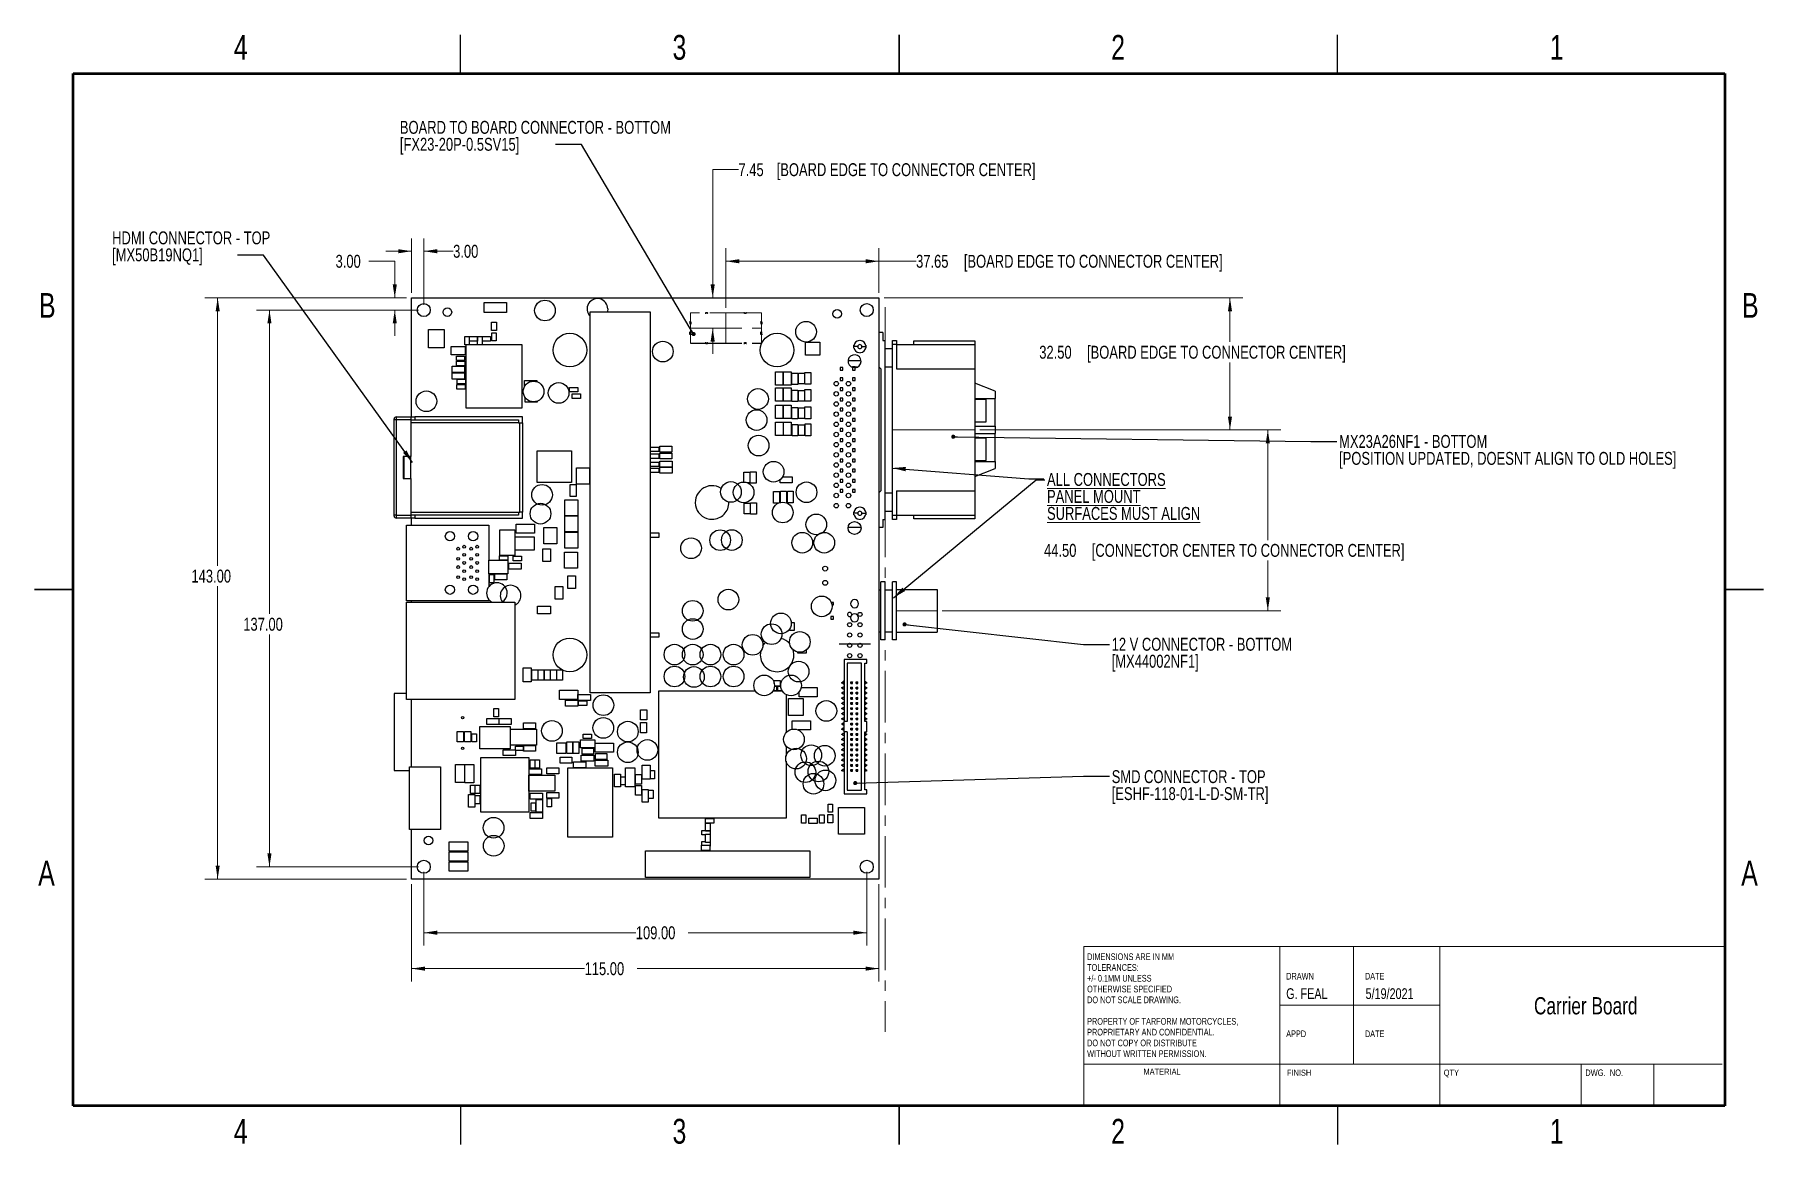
# Model space of a CAD drawing. Header units: millimetres. Extents: x 3 to 429, y 3 to 276.
import ezdxf

# ---------------------------------------------------------------- set-up
doc = ezdxf.new("R2010")
doc.units = ezdxf.units.MM
doc.header["$PDSIZE"] = -1
doc.linetypes.add('CENTERX2', pattern=[20.32, 12.7, -2.54, 2.54, -2.54])
doc.layers.add('FORMAT', color=7, linetype='Continuous')
doc.styles.add('SLDTEXTSTYLE0', font='TXT', dxfattribs={"width": 0.694444})
doc.styles.add('SLDTEXTSTYLE1', font='TXT', dxfattribs={"width": 0.75})
doc.dimstyles.new('SLDDIMSTYLE0', dxfattribs={"dimtxt": 3.175, "dimasz": 3.302, "dimexe": 0, "dimexo": 0.0625, "dimgap": 0.79375, "dimtad": 0, "dimtih": 1, "dimtoh": 1, "dimrnd": 1e-09, "dimzin": 12, "dimdsep": 46, "dimtxsty": 'SLDTEXTSTYLE1', "dimsah": 1, "dimcen": 0.09, "dimadec": 0, "dimazin": 3, "dimtfac": 1, "dimtmove": 0, "dimatfit": 0, "dimfxl": 1, "dimfrac": 2, "dimtolj": 1, "dimtzin": 12, "dimarcsym": 0})
doc.dimstyles.new('SLDDIMSTYLE1', dxfattribs={"dimtxt": 3.175, "dimasz": 3.302, "dimexe": 0, "dimexo": 0.0625, "dimgap": 0.79375, "dimtad": 0, "dimtih": 1, "dimtoh": 1, "dimrnd": 1e-09, "dimzin": 4, "dimdsep": 46, "dimtxsty": 'SLDTEXTSTYLE1', "dimsah": 1, "dimcen": 0.09, "dimadec": 0, "dimazin": 1, "dimtfac": 1, "dimtofl": 0, "dimtmove": 0, "dimatfit": 3, "dimfxl": 1, "dimfrac": 2, "dimtolj": 1, "dimtzin": 12, "dimarcsym": 0})
doc.dimstyles.new('SLDDIMSTYLE2', dxfattribs={"dimtxt": 3.175, "dimasz": 3.302, "dimexe": 0, "dimexo": 0.0625, "dimgap": 0.79375, "dimtad": 0, "dimtih": 1, "dimtoh": 1, "dimrnd": 1e-09, "dimzin": 12, "dimdsep": 46, "dimtxsty": 'SLDTEXTSTYLE1', "dimsah": 1, "dimcen": 0.09, "dimadec": 0, "dimazin": 3, "dimtfac": 1, "dimtofl": 0, "dimtmove": 0, "dimatfit": 3, "dimfxl": 1, "dimfrac": 2, "dimtolj": 1, "dimtzin": 12, "dimarcsym": 0})
doc.dimstyles.new('SLDDIMSTYLE3', dxfattribs={"dimtxt": 3.175, "dimasz": 3.302, "dimexe": 0, "dimexo": 0.0625, "dimgap": 0.79375, "dimtad": 0, "dimtih": 1, "dimtoh": 1, "dimrnd": 1e-09, "dimzin": 4, "dimdsep": 46, "dimtxsty": 'SLDTEXTSTYLE1', "dimsah": 1, "dimcen": 0.09, "dimadec": 0, "dimazin": 1, "dimtfac": 1, "dimtmove": 0, "dimatfit": 0, "dimfxl": 1, "dimfrac": 2, "dimtolj": 1, "dimtzin": 12, "dimarcsym": 0})
doc.dimstyles.new('SLDDIMSTYLE4', dxfattribs={"dimtxt": 0.18, "dimasz": 1.016, "dimexe": 0, "dimexo": 0.0625, "dimgap": 0, "dimtad": 0, "dimtih": 1, "dimtoh": 1, "dimdec": 0, "dimrnd": 1e-09, "dimzin": 0, "dimdsep": 46, "dimtxsty": 'Standard', "dimblk1": 'DOT', "dimblk2": 'DOT', "dimsah": 1, "dimcen": 0.09, "dimadec": 0, "dimazin": 0, "dimtfac": 1.016, "dimtdec": 0, "dimtofl": 0, "dimtmove": 0, "dimatfit": 3, "dimldrblk": 'DOT', "dimfxl": 1, "dimfrac": 2, "dimtolj": 1, "dimtzin": 0, "dimarcsym": 0})
doc.dimstyles.new('SLDDIMSTYLE5', dxfattribs={"dimtxt": 0.18, "dimasz": 3.302, "dimexe": 0, "dimexo": 0.0625, "dimgap": 0, "dimtad": 0, "dimtih": 1, "dimtoh": 1, "dimdec": 0, "dimrnd": 1e-09, "dimzin": 0, "dimdsep": 46, "dimtxsty": 'Standard', "dimsah": 1, "dimcen": 0.09, "dimadec": 0, "dimazin": 0, "dimtfac": 3.302, "dimtdec": 0, "dimtofl": 0, "dimtmove": 0, "dimatfit": 3, "dimfxl": 1, "dimfrac": 2, "dimtolj": 1, "dimtzin": 0, "dimarcsym": 0})

msp = doc.modelspace()

# ---------------------------------------------------------------- texts
at = {"color": 7, "linetype": 'Continuous', "lineweight": 0}
for s, insert, char_height, attachment_point, style in [('4', (53.914, 276.164), 6.096, 2, 'SLDTEXTSTYLE1'), ('3', (161.864, 276.164), 6.096, 2, 'SLDTEXTSTYLE1'), ('2', (269.814, 276.164), 6.096, 2, 'SLDTEXTSTYLE1'), ('1', (377.764, 276.164), 6.096, 2, 'SLDTEXTSTYLE1'), ('B', (6.303, 212.664), 6.096, 2, 'SLDTEXTSTYLE1'), ('B', (425.403, 212.664), 6.096, 2, 'SLDTEXTSTYLE1'), ('A', (6.107, 72.964), 6.096, 2, 'SLDTEXTSTYLE1'), ('A', (425.207, 72.964), 6.096, 2, 'SLDTEXTSTYLE1'), ('DRAWN', (311.189, 45.393), 1.651, 1, 'SLDTEXTSTYLE1'), ('DATE', (330.554, 45.393), 1.651, 1, 'SLDTEXTSTYLE1'), ('G. FEAL', (311.189, 41.597), 2.6458, 1, 'SLDTEXTSTYLE1'), ('5/19/2021', (330.722, 41.597), 2.6458, 1, 'SLDTEXTSTYLE1'), ('Carrier Board', (384.898, 39.406), 4.23333, 2, 'SLDTEXTSTYLE1'), ('APPD', (311.189, 31.221), 1.651, 1, 'SLDTEXTSTYLE1'), ('DATE', (330.554, 31.221), 1.651, 1, 'SLDTEXTSTYLE1'), ('MATERIAL', (276.071, 21.826), 1.524, 1, 'SLDTEXTSTYLE1'), ('FINISH', (311.358, 21.584), 1.524, 1, 'SLDTEXTSTYLE1'), ('QTY', (349.951, 21.584), 1.524, 1, 'SLDTEXTSTYLE1'), ('DWG.  NO.', (384.777, 21.616), 1.5875, 1, 'SLDTEXTSTYLE0'), ('4', (53.914, 9.464), 6.096, 2, 'SLDTEXTSTYLE1'), ('3', (161.864, 9.464), 6.096, 2, 'SLDTEXTSTYLE1'), ('2', (269.814, 9.464), 6.096, 2, 'SLDTEXTSTYLE1'), ('1', (377.764, 9.464), 6.096, 2, 'SLDTEXTSTYLE1')]:
    msp.add_mtext(s, dxfattribs=dict(at, insert=insert, char_height=char_height, attachment_point=attachment_point, style=style))

# ---------------------------------------------------------------- blocks, each defined once
blk = doc.blocks.new('SW_NOTE_0')
at = {"color": 0, "linetype": 'Continuous', "lineweight": 0, "char_height": 1.651, "attachment_point": 1, "style": 'SLDTEXTSTYLE1'}
for s, insert in [('DIMENSIONS ARE IN MM', (0, 2.13)), ('TOLERANCES:', (0, -0.52)), ('+/- 0.1MM UNLESS', (0, -3.17)), ('OTHERWISE SPECIFIED', (0, -5.82)), ('DO NOT SCALE DRAWING.', (0, -8.48)), ('PROPERTY OF TARFORM MOTORCYCLES,', (0, -13.78)), ('PROPRIETARY AND CONFIDENTIAL.', (0, -16.43)), ('DO NOT COPY OR DISTRIBUTE', (0, -19.08)), ('WITHOUT WRITTEN PERMISSION.', (0, -21.73))]:
    blk.add_mtext(s, dxfattribs=dict(at, insert=insert))
blk = doc.blocks.new('_D')
at = {"color": 7, "linetype": 'Continuous', "lineweight": 0}
for p, q in [((176.4, 243.02), (170.05, 243.02)), ((170.05, 243.02), (170.05, 211.48)), ((170.05, 204.03), (170.05, 197.68))]:
    blk.add_line(p, q, dxfattribs=at)
at = {"color": 7, "linetype": 'Continuous', "lineweight": 18}
for points in [[(170.05, 211.48), (170.56, 214.78), (169.54, 214.78)], [(170.05, 204.03), (169.54, 200.73), (170.56, 200.73)]]:
    blk.add_solid(points, dxfattribs=at)
at = {"color": 7, "linetype": 'Continuous', "lineweight": 18, "char_height": 3.175, "attachment_point": 1, "style": 'SLDTEXTSTYLE1'}
for s, insert in [('7.45', (176.4, 244.6)), ('[BOARD EDGE TO CONNECTOR CENTER]', (185.8, 244.6))]:
    blk.add_mtext(s, dxfattribs=dict(at, insert=insert))
blk = doc.blocks.new('_D_1')
at = {"color": 7, "linetype": 'Continuous', "lineweight": 0}
for p, q in [((212.23, 211.48), (300.52, 211.48)), ((297.35, 211.48), (297.35, 200.63)), ((297.35, 178.98), (297.35, 195.59)), ((235.83, 178.98), (300.52, 178.98))]:
    blk.add_line(p, q, dxfattribs=at)
at = {"color": 7, "linetype": 'Continuous', "lineweight": 18}
for points in [[(297.35, 211.48), (296.84, 208.18), (297.85, 208.18)], [(297.35, 178.98), (297.85, 182.28), (296.84, 182.28)]]:
    blk.add_solid(points, dxfattribs=at)
at = {"color": 7, "linetype": 'Continuous', "lineweight": 18, "char_height": 3.175, "attachment_point": 1, "style": 'SLDTEXTSTYLE1'}
for s, insert in [('32.50', (250.42, 199.68)), ('[BOARD EDGE TO CONNECTOR CENTER]', (262.17, 199.68))]:
    blk.add_mtext(s, dxfattribs=dict(at, insert=insert))
blk = doc.blocks.new('_D_2')
at = {"color": 7, "linetype": 'Continuous', "lineweight": 0}
for p, q in [((235.83, 178.98), (309.84, 178.98)), ((306.66, 178.98), (306.66, 151.88)), ((306.66, 134.48), (306.66, 146.84)), ((226.53, 134.48), (309.84, 134.48))]:
    blk.add_line(p, q, dxfattribs=at)
at = {"color": 7, "linetype": 'Continuous', "lineweight": 18}
for points in [[(306.66, 178.98), (306.15, 175.68), (307.17, 175.68)], [(306.66, 134.48), (307.17, 137.78), (306.15, 137.78)]]:
    blk.add_solid(points, dxfattribs=at)
at = {"color": 7, "linetype": 'Continuous', "lineweight": 18, "char_height": 3.175, "attachment_point": 1, "style": 'SLDTEXTSTYLE1'}
for s, insert in [('44.50', (251.59, 150.93)), ('[CONNECTOR CENTER TO CONNECTOR CENTER]', (263.34, 150.93))]:
    blk.add_mtext(s, dxfattribs=dict(at, insert=insert))
blk = doc.blocks.new('_D_3')
at = {"color": 7, "linetype": 'Continuous', "lineweight": 0}
for p, q in [((173.31, 209.02), (173.31, 223.66)), ((210.96, 212.75), (210.96, 223.66)), ((173.31, 220.48), (210.96, 220.48)), ((210.96, 220.48), (220.11, 220.48))]:
    blk.add_line(p, q, dxfattribs=at)
at = {"color": 7, "linetype": 'Continuous', "lineweight": 18}
for points in [[(173.31, 220.48), (176.61, 219.97), (176.61, 220.99)], [(210.96, 220.48), (207.66, 220.99), (207.66, 219.97)]]:
    blk.add_solid(points, dxfattribs=at)
at = {"color": 7, "linetype": 'Continuous', "lineweight": 18, "char_height": 3.175, "attachment_point": 1, "style": 'SLDTEXTSTYLE1'}
for s, insert in [('37.65', (220.11, 222.06)), ('[BOARD EDGE TO CONNECTOR CENTER]', (231.86, 222.06))]:
    blk.add_mtext(s, dxfattribs=dict(at, insert=insert))
blk = doc.blocks.new('_D_4')
at = {"color": 7, "linetype": 'Continuous', "lineweight": 0}
for p, q in [((94.69, 211.48), (45.06, 211.48)), ((48.23, 211.48), (48.23, 145.55)), ((48.23, 68.48), (48.23, 140.51)), ((94.69, 68.48), (45.06, 68.48))]:
    blk.add_line(p, q, dxfattribs=at)
at = {"color": 7, "linetype": 'Continuous', "lineweight": 18}
for points in [[(48.23, 211.48), (47.73, 208.18), (48.74, 208.18)], [(48.23, 68.48), (48.74, 71.78), (47.73, 71.78)]]:
    blk.add_solid(points, dxfattribs=at)
at = {"color": 7, "linetype": 'Continuous', "lineweight": 18, "insert": (41.78, 144.6), "char_height": 3.175, "attachment_point": 1, "style": 'SLDTEXTSTYLE1'}
blk.add_mtext('143.00', dxfattribs=at)
blk = doc.blocks.new('_D_5')
at = {"color": 7, "linetype": 'Continuous', "lineweight": 0}
for p, q in [((95.96, 67.21), (95.96, 43.25)), ((210.96, 67.21), (210.96, 43.25)), ((95.96, 46.43), (138.53, 46.43)), ((210.96, 46.43), (151.43, 46.43))]:
    blk.add_line(p, q, dxfattribs=at)
at = {"color": 7, "linetype": 'Continuous', "lineweight": 18}
for points in [[(95.96, 46.43), (99.26, 45.92), (99.26, 46.94)], [(210.96, 46.43), (207.66, 46.94), (207.66, 45.92)]]:
    blk.add_solid(points, dxfattribs=at)
at = {"color": 7, "linetype": 'Continuous', "lineweight": 18, "insert": (138.53, 48), "char_height": 3.175, "attachment_point": 1, "style": 'SLDTEXTSTYLE1'}
blk.add_mtext('115.00', dxfattribs=at)
blk = doc.blocks.new('_D_6')
at = {"color": 7, "linetype": 'Continuous', "lineweight": 0}
for p, q in [((98.96, 70.21), (98.96, 52.1)), ((207.96, 70.21), (207.96, 52.1)), ((98.96, 55.27), (151.13, 55.27)), ((207.96, 55.27), (164.03, 55.27))]:
    blk.add_line(p, q, dxfattribs=at)
at = {"color": 7, "linetype": 'Continuous', "lineweight": 18}
for points in [[(98.96, 55.27), (102.26, 54.76), (102.26, 55.78)], [(207.96, 55.27), (204.66, 55.78), (204.66, 54.76)]]:
    blk.add_solid(points, dxfattribs=at)
at = {"color": 7, "linetype": 'Continuous', "lineweight": 18, "insert": (151.13, 56.84), "char_height": 3.175, "attachment_point": 1, "style": 'SLDTEXTSTYLE1'}
blk.add_mtext('109.00', dxfattribs=at)
blk = doc.blocks.new('_D_7')
at = {"color": 7, "linetype": 'Continuous', "lineweight": 0}
for p, q in [((97.69, 208.48), (57.8, 208.48)), ((60.98, 208.48), (60.98, 133.7)), ((60.98, 71.48), (60.98, 128.66)), ((97.69, 71.48), (57.8, 71.48))]:
    blk.add_line(p, q, dxfattribs=at)
at = {"color": 7, "linetype": 'Continuous', "lineweight": 18}
for points in [[(60.98, 208.48), (60.47, 205.18), (61.48, 205.18)], [(60.98, 71.48), (61.48, 74.78), (60.47, 74.78)]]:
    blk.add_solid(points, dxfattribs=at)
at = {"color": 7, "linetype": 'Continuous', "lineweight": 18, "insert": (54.53, 132.75), "char_height": 3.175, "attachment_point": 1, "style": 'SLDTEXTSTYLE1'}
blk.add_mtext('137.00', dxfattribs=at)
blk = doc.blocks.new('_D_8')
at = {"color": 7, "linetype": 'Continuous', "lineweight": 0}
for p, q in [((85.46, 220.48), (91.81, 220.48)), ((91.81, 220.48), (91.81, 211.48)), ((94.69, 211.48), (88.64, 211.48)), ((97.69, 208.48), (88.64, 208.48)), ((91.81, 208.48), (91.81, 202.13))]:
    blk.add_line(p, q, dxfattribs=at)
at = {"color": 7, "linetype": 'Continuous', "lineweight": 18}
for points in [[(91.81, 211.48), (92.32, 214.78), (91.31, 214.78)], [(91.81, 208.48), (91.31, 205.18), (92.32, 205.18)]]:
    blk.add_solid(points, dxfattribs=at)
at = {"color": 7, "linetype": 'Continuous', "lineweight": 18, "insert": (77.25, 222.06), "char_height": 3.175, "attachment_point": 1, "style": 'SLDTEXTSTYLE1'}
blk.add_mtext('3.00', dxfattribs=at)
blk = doc.blocks.new('_D_9')
at = {"color": 7, "linetype": 'Continuous', "lineweight": 0}
for p, q in [((95.96, 212.75), (95.96, 226.12)), ((98.96, 209.75), (98.96, 226.12)), ((95.96, 222.95), (89.61, 222.95)), ((98.96, 222.95), (106.18, 222.95))]:
    blk.add_line(p, q, dxfattribs=at)
at = {"color": 7, "linetype": 'Continuous', "lineweight": 18}
for points in [[(95.96, 222.95), (92.66, 223.45), (92.66, 222.44)], [(98.96, 222.95), (102.26, 222.44), (102.26, 223.45)]]:
    blk.add_solid(points, dxfattribs=at)
at = {"color": 7, "linetype": 'Continuous', "lineweight": 18, "insert": (106.18, 224.52), "char_height": 3.175, "attachment_point": 1, "style": 'SLDTEXTSTYLE1'}
blk.add_mtext('3.00', dxfattribs=at)
blk = doc.blocks.new('SW_NOTE_0_1')
at = {"color": 0, "linetype": 'Continuous', "lineweight": 0, "char_height": 3.175, "attachment_point": 1, "style": 'SLDTEXTSTYLE1'}
for s, insert in [('MX23A26NF1 - BOTTOM', (0.58, 1.63)), ('[POSITION UPDATED, DOESNT ALIGN TO OLD HOLES]', (0.58, -2.55))]:
    blk.add_mtext(s, dxfattribs=dict(at, insert=insert))
blk = doc.blocks.new('_Dot')
at = {"color": 0, "linetype": 'ByBlock', "lineweight": -2}
blk.add_line((-0.5, 0), (-1, 0), dxfattribs=at)
at = {"color": 0, "linetype": 'ByBlock', "const_width": 0.5}
blk.add_lwpolyline([(-0.25, 0, 1), (0.25, 0, 1)], format="xyb", close=True, dxfattribs=at)
blk = doc.blocks.new('SW_NOTE_0_2')
at = {"color": 0, "linetype": 'Continuous', "lineweight": 0, "char_height": 3.175, "attachment_point": 1, "style": 'SLDTEXTSTYLE1'}
for s, insert in [('12 V CONNECTOR - BOTTOM', (0.57, 1.65)), ('[MX44002NF1]', (0.57, -2.53))]:
    blk.add_mtext(s, dxfattribs=dict(at, insert=insert))
blk = doc.blocks.new('SW_NOTE_0_3')
at = {"color": 0, "linetype": 'Continuous', "lineweight": 0, "char_height": 3.175, "attachment_point": 1, "style": 'SLDTEXTSTYLE1'}
for s, insert in [('SMD CONNECTOR - TOP', (0.58, 1.45)), ('[ESHF-118-01-L-D-SM-TR]', (0.58, -2.73))]:
    blk.add_mtext(s, dxfattribs=dict(at, insert=insert))
blk = doc.blocks.new('SW_NOTE_0_4')
at = {"color": 0, "linetype": 'Continuous', "lineweight": 0, "char_height": 3.175, "attachment_point": 1, "style": 'SLDTEXTSTYLE1'}
for s, insert in [('BOARD TO BOARD CONNECTOR - BOTTOM', (-38.33, 5.82)), ('[FX23-20P-0.5SV15]', (-38.33, 1.65))]:
    blk.add_mtext(s, dxfattribs=dict(at, insert=insert))
blk = doc.blocks.new('SW_NOTE_0_5')
at = {"color": 0, "linetype": 'Continuous', "lineweight": 0, "char_height": 3.175, "attachment_point": 1, "style": 'SLDTEXTSTYLE1'}
for s, insert in [('HDMI CONNECTOR - TOP', (-30.86, 5.82)), ('[MX50B19NQ1]', (-30.86, 1.64))]:
    blk.add_mtext(s, dxfattribs=dict(at, insert=insert))
blk = doc.blocks.new('SW_NOTE_0_6')
at = {"color": 0, "linetype": 'Continuous', "lineweight": 0, "char_height": 3.175, "attachment_point": 1, "style": 'SLDTEXTSTYLE1'}
for s, insert in [('\\LALL CONNECTORS', (0.54, 1.65)), ('\\LPANEL MOUNT', (0.54, -2.52)), ('\\LSURFACES MUST ALIGN', (0.54, -6.7))]:
    blk.add_mtext(s, dxfattribs=dict(at, insert=insert))

# ---------------------------------------------------------------- dimensions: what is measured, and where the dimension line sits
at = {"color": 7, "linetype": 'Continuous', "lineweight": 18}
for base, p1, p2, text, dimstyle, picture, middle in [((170.052, 211.478), (164.56, 204.028), (210.96, 211.478), '<> [BOARD EDGE TO CONNECTOR CENTER]', 'SLDDIMSTYLE0', '_D', (170.052, 243.023)), ((297.345, 211.478), (234.56, 178.978), (210.96, 211.478), '<> [BOARD EDGE TO CONNECTOR CENTER]', 'SLDDIMSTYLE1', '_D_1', (297.345, 198.107)), ((306.66, 134.478), (234.56, 178.978), (225.26, 134.478), '<> [CONNECTOR CENTER TO CONNECTOR CENTER]', 'SLDDIMSTYLE1', '_D_2', (306.66, 149.361))]:
    dim = msp.add_linear_dim(base=base, p1=p1, p2=p2, angle=90, text=text, dimstyle=dimstyle, dxfattribs=at)
    dim.commit()
    dim.dimension.update_dxf_attribs({"geometry": picture, "text_midpoint": middle, "dimtype": 160})
for base, p1, p2, dimstyle, picture, middle in [((95.959, 222.946), (98.959, 208.479), (95.959, 211.478), 'SLDDIMSTYLE3', '_D_9', (110.289, 222.946)), ((95.959, 46.429), (210.96, 68.477), (95.959, 68.477), 'SLDDIMSTYLE1', '_D_5', (144.978, 46.429)), ((207.961, 55.271), (98.959, 71.477), (207.961, 71.477), 'SLDDIMSTYLE1', '_D_6', (157.583, 55.271))]:
    dim = msp.add_linear_dim(base=base, p1=p1, p2=p2, dimstyle=dimstyle, dxfattribs=at)
    dim.commit()
    dim.dimension.update_dxf_attribs({"geometry": picture, "text_midpoint": middle, "dimtype": 160})
for base, p1, p2, dimstyle, picture, middle in [((91.814, 211.478), (98.959, 208.479), (95.959, 211.478), 'SLDDIMSTYLE3', '_D_8', (91.814, 220.483)), ((48.233, 68.477), (95.959, 211.478), (95.959, 68.477), 'SLDDIMSTYLE1', '_D_4', (48.233, 143.03)), ((60.977, 208.479), (98.959, 71.477), (98.959, 208.479), 'SLDDIMSTYLE1', '_D_7', (60.977, 131.177))]:
    dim = msp.add_linear_dim(base=base, p1=p1, p2=p2, angle=90, dimstyle=dimstyle, dxfattribs=at)
    dim.commit()
    dim.dimension.update_dxf_attribs({"geometry": picture, "text_midpoint": middle, "dimtype": 160})
dim = msp.add_linear_dim(base=(210.96, 220.483), p1=(173.31, 207.753), p2=(210.96, 211.478), text='<> [BOARD EDGE TO CONNECTOR CENTER]', dimstyle='SLDDIMSTYLE2', dxfattribs=at)
dim.commit()
dim.dimension.update_dxf_attribs({"geometry": '_D_3', "text_midpoint": (267.033, 220.483), "dimtype": 160})

# ---------------------------------------------------------------- linework, layer by layer
at = {"color": 7, "linetype": 'Continuous', "lineweight": 25}
for p, q in [((107.95, 266.7), (107.95, 276.225)), ((215.9, 276.226), (215.9, 266.699)), ((215.9, 266.7), (215.9, 276.225)), ((323.85, 266.7), (323.85, 276.225)), ((95.959, 211.478), (210.96, 211.478)), ((95.959, 182.185), (95.959, 211.478)), ((113.829, 207.844), (113.829, 210.344)), ((113.829, 210.344), (119.329, 210.344)), ((119.329, 210.344), (119.329, 207.844)), ((210.96, 211.478), (210.96, 68.477)), ((119.329, 207.844), (113.829, 207.844)), ((115.64, 205.501), (116.818, 205.501)), ((115.64, 203.422), (115.64, 205.501)), ((116.818, 205.501), (116.818, 203.422)), ((139.86, 207.996), (154.65, 207.996)), ((139.86, 114.256), (139.86, 207.996)), ((154.65, 207.996), (154.65, 114.256)), ((164.435, 205.528), (164.435, 205.674)), ((164.685, 205.528), (164.435, 205.528)), ((164.435, 205.528), (164.435, 205.128)), ((164.685, 205.128), (164.435, 205.128)), ((164.435, 205.128), (164.435, 204.983)), ((164.685, 205.528), (164.685, 205.674)), ((164.685, 205.528), (164.685, 205.128)), ((164.685, 205.128), (164.685, 204.983)), ((168.238, 207.828), (168.36, 207.828)), ((168.238, 207.678), (168.36, 207.678)), ((168.36, 207.828), (168.36, 207.678)), ((168.76, 207.828), (168.36, 207.828)), ((168.76, 207.678), (168.36, 207.678)), ((168.76, 207.828), (168.76, 207.678)), ((168.76, 207.828), (168.883, 207.828)), ((168.76, 207.678), (168.883, 207.678)), ((177.86, 207.828), (177.738, 207.828)), ((177.86, 207.678), (177.738, 207.678)), ((177.86, 207.828), (178.26, 207.828)), ((177.86, 207.828), (177.86, 207.678)), ((177.86, 207.678), (178.26, 207.678)), ((178.26, 207.828), (178.26, 207.678)), ((178.383, 207.828), (178.26, 207.828)), ((178.383, 207.678), (178.26, 207.678)), ((181.935, 205.528), (181.935, 205.674)), ((181.935, 205.528), (182.185, 205.528)), ((181.935, 205.528), (181.935, 205.128)), ((181.935, 205.128), (182.185, 205.128)), ((181.935, 205.128), (181.935, 204.983)), ((182.185, 205.528), (182.185, 205.674)), ((182.185, 205.528), (182.185, 205.128)), ((182.185, 205.128), (182.185, 204.983)), ((100.09, 199.162), (100.09, 203.662)), ((100.09, 203.662), (103.965, 203.662)), ((103.965, 203.662), (103.965, 199.162)), ((109.052, 201.972), (110.152, 201.972)), ((109.052, 199.952), (109.052, 201.972)), ((109.381, 184.319), (109.381, 200.019)), ((109.381, 200.019), (123.081, 200.019)), ((110.152, 201.972), (110.152, 200.019)), ((110.167, 200.852), (110.167, 201.972)), ((110.167, 201.972), (112.186, 201.972)), ((112.186, 200.852), (110.167, 200.852)), ((112.186, 201.972), (112.186, 200.852)), ((112.201, 200.019), (112.201, 201.972)), ((112.201, 201.972), (113.301, 201.972)), ((113.301, 201.972), (113.301, 200.019)), ((113.367, 200.852), (113.367, 201.972)), ((113.367, 201.972), (115.387, 201.972)), ((115.387, 200.852), (113.367, 200.852)), ((115.387, 201.972), (115.387, 200.852)), ((116.818, 203.422), (115.64, 203.422)), ((115.671, 200.862), (115.671, 202.882)), ((115.671, 202.882), (116.791, 202.882)), ((116.791, 200.862), (115.671, 200.862)), ((116.791, 202.882), (116.791, 200.862)), ((123.081, 200.019), (123.081, 184.319)), ((164.435, 202.928), (164.435, 203.074)), ((164.685, 202.928), (164.435, 202.928)), ((164.435, 202.528), (164.435, 202.928)), ((164.685, 202.528), (164.435, 202.528)), ((164.435, 202.528), (164.435, 202.383)), ((164.685, 202.928), (164.685, 203.074)), ((164.685, 202.528), (164.685, 202.928)), ((164.685, 202.528), (164.685, 202.383)), ((168.36, 200.378), (168.238, 200.378)), ((168.36, 200.228), (168.238, 200.228)), ((168.36, 200.378), (168.76, 200.378)), ((168.36, 200.228), (168.36, 200.378)), ((168.36, 200.228), (168.76, 200.228)), ((168.76, 200.228), (168.76, 200.378)), ((168.883, 200.378), (168.76, 200.378)), ((168.883, 200.228), (168.76, 200.228)), ((177.738, 200.378), (177.86, 200.378)), ((177.738, 200.228), (177.86, 200.228)), ((177.86, 200.228), (177.86, 200.378)), ((178.26, 200.378), (177.86, 200.378)), ((178.26, 200.228), (177.86, 200.228)), ((178.26, 200.228), (178.26, 200.378)), ((178.26, 200.378), (178.383, 200.378)), ((178.26, 200.228), (178.383, 200.228)), ((181.935, 202.928), (181.935, 203.074)), ((181.935, 202.928), (182.185, 202.928)), ((181.935, 202.528), (181.935, 202.928)), ((181.935, 202.528), (182.185, 202.528)), ((181.935, 202.528), (181.935, 202.383)), ((182.185, 202.928), (182.185, 203.074)), ((182.185, 202.528), (182.185, 202.928)), ((182.185, 202.528), (182.185, 202.383)), ((192.891, 197.383), (192.891, 200.583)), ((192.891, 200.583), (196.441, 200.583)), ((196.441, 200.583), (196.441, 197.383)), ((211.96, 202.978), (210.96, 202.978)), ((211.96, 202.978), (211.96, 200.978)), ((211.96, 200.978), (212.46, 200.978)), ((212.46, 156.978), (212.46, 200.978)), ((214.26, 200.978), (215.26, 200.978)), ((214.26, 199.978), (214.26, 200.978)), ((214.26, 157.978), (214.26, 199.978)), ((215.26, 199.978), (214.26, 199.978)), ((215.26, 200.978), (215.26, 199.978)), ((215.26, 199.978), (215.26, 193.978)), ((215.26, 199.978), (234.56, 199.978)), ((219.56, 199.978), (219.56, 200.878)), ((219.56, 200.878), (234.56, 200.878)), ((234.56, 200.878), (234.56, 199.978)), ((234.56, 199.978), (234.56, 193.978)), ((103.965, 199.162), (100.09, 199.162)), ((105.718, 197.468), (105.718, 199.468)), ((105.718, 199.468), (109.168, 199.468)), ((109.168, 197.468), (105.718, 197.468)), ((106.966, 197.164), (108.986, 197.164)), ((106.966, 196.064), (106.966, 197.164)), ((108.986, 196.064), (106.966, 196.064)), ((107.017, 194.769), (107.017, 195.869)), ((107.017, 195.869), (109.037, 195.869)), ((108.986, 197.164), (108.986, 196.064)), ((109.037, 195.869), (109.037, 194.769)), ((109.381, 199.952), (109.052, 199.952)), ((109.168, 199.468), (109.168, 197.468)), ((196.441, 197.383), (192.891, 197.383)), ((206.555, 195.978), (203.366, 195.978)), ((212.46, 198.978), (214.26, 198.978)), ((105.918, 193.147), (105.918, 194.697)), ((105.918, 194.697), (108.968, 194.697)), ((108.968, 193.147), (105.918, 193.147)), ((105.943, 193.046), (108.993, 193.046)), ((105.943, 191.496), (105.943, 193.046)), ((108.993, 191.496), (105.943, 191.496)), ((109.037, 194.769), (107.017, 194.769)), ((108.968, 194.697), (108.968, 193.147)), ((108.993, 193.046), (108.993, 191.496)), ((185.479, 193.312), (187.379, 193.312)), ((185.479, 190.012), (185.479, 193.312)), ((187.379, 193.312), (187.379, 190.012)), ((187.435, 193.312), (189.335, 193.312)), ((187.435, 190.012), (187.435, 193.312)), ((189.335, 193.312), (189.335, 190.012)), ((189.558, 192.98), (191.008, 192.98)), ((189.558, 190.18), (189.558, 192.98)), ((191.008, 192.98), (191.008, 190.18)), ((191.135, 190.305), (191.135, 192.905)), ((191.135, 192.905), (192.635, 192.905)), ((192.635, 192.905), (192.635, 190.305)), ((192.762, 193.13), (194.212, 193.13)), ((192.762, 190.23), (192.762, 193.13)), ((194.212, 193.13), (194.212, 190.23)), ((202.08, 194.298), (201.44, 194.298)), ((201.44, 194.298), (201.44, 193.658)), ((201.44, 193.658), (202.08, 193.658)), ((202.08, 191.798), (201.44, 191.798)), ((201.44, 191.798), (201.44, 191.158)), ((202.08, 193.658), (202.08, 194.298)), ((202.08, 191.158), (202.08, 191.798)), ((204.131, 194.478), (204.44, 194.478)), ((205.08, 194.478), (204.44, 194.478)), ((204.44, 194.478), (204.44, 194.333)), ((205.08, 194.298), (204.44, 194.298)), ((204.44, 194.298), (204.44, 193.658)), ((204.44, 193.658), (205.08, 193.658)), ((204.44, 191.798), (204.44, 191.158)), ((205.08, 191.798), (204.44, 191.798)), ((205.08, 194.298), (205.08, 194.478)), ((205.08, 194.478), (205.79, 194.478)), ((205.08, 193.658), (205.08, 194.298)), ((205.08, 191.158), (205.08, 191.798)), ((210.96, 194.478), (211.46, 193.978)), ((211.46, 193.978), (211.46, 163.978)), ((212.46, 194.478), (214.26, 194.478)), ((215.26, 193.978), (234.56, 193.978)), ((234.56, 193.978), (234.56, 163.978)), ((107.106, 189.03), (107.106, 190.15)), ((107.106, 190.15), (109.126, 190.15)), ((109.126, 189.03), (107.106, 189.03)), ((107.161, 191.428), (109.181, 191.428)), ((107.161, 190.308), (107.161, 191.428)), ((109.181, 190.308), (107.161, 190.308)), ((109.126, 190.15), (109.126, 189.03)), ((109.181, 191.428), (109.181, 190.308)), ((123.757, 189.691), (123.757, 191.107)), ((123.757, 191.107), (126.757, 191.107)), ((126.757, 191.107), (126.757, 190.856)), ((134.845, 188.316), (134.845, 189.436)), ((134.845, 189.436), (136.885, 189.436)), ((136.885, 188.316), (134.845, 188.316)), ((135.498, 186.735), (135.498, 187.855)), ((135.498, 187.855), (137.538, 187.855)), ((136.885, 189.436), (136.885, 188.316)), ((137.538, 187.855), (137.538, 186.735)), ((187.379, 190.012), (185.479, 190.012)), ((185.479, 189.373), (187.379, 189.373)), ((185.479, 186.073), (185.479, 189.373)), ((187.379, 189.373), (187.379, 186.073)), ((189.335, 190.012), (187.435, 190.012)), ((187.435, 186.073), (187.435, 189.373)), ((187.435, 189.373), (189.335, 189.373)), ((189.335, 189.373), (189.335, 186.073)), ((191.008, 190.18), (189.558, 190.18)), ((189.558, 188.764), (191.008, 188.764)), ((189.558, 185.964), (189.558, 188.764)), ((191.008, 188.764), (191.008, 185.964)), ((192.635, 190.305), (191.135, 190.305)), ((191.135, 188.689), (192.635, 188.689)), ((191.135, 186.089), (191.135, 188.689)), ((192.635, 188.689), (192.635, 186.089)), ((194.212, 190.23), (192.762, 190.23)), ((192.762, 188.914), (194.212, 188.914)), ((192.762, 186.014), (192.762, 188.914)), ((194.212, 188.914), (194.212, 186.014)), ((201.44, 191.158), (202.08, 191.158)), ((201.44, 189.298), (201.44, 188.658)), ((202.08, 189.298), (201.44, 189.298)), ((201.44, 188.658), (202.08, 188.658)), ((202.08, 188.658), (202.08, 189.298)), ((204.44, 191.158), (205.08, 191.158)), ((205.08, 189.298), (204.44, 189.298)), ((204.44, 189.298), (204.44, 188.658)), ((204.44, 188.658), (205.08, 188.658)), ((205.08, 188.658), (205.08, 189.298)), ((239.56, 188.478), (234.56, 190.478)), ((239.56, 188.478), (239.56, 186.728)), ((123.081, 184.319), (109.381, 184.319)), ((123.87, 185.807), (123.87, 186.999)), ((126.87, 185.807), (123.87, 185.807)), ((126.87, 186.054), (126.87, 185.807)), ((137.538, 186.735), (135.498, 186.735)), ((187.379, 186.073), (185.479, 186.073)), ((185.479, 181.806), (185.479, 185.106)), ((185.479, 185.106), (187.379, 185.106)), ((187.379, 185.106), (187.379, 181.806)), ((189.335, 186.073), (187.435, 186.073)), ((187.435, 185.106), (189.335, 185.106)), ((187.435, 181.806), (187.435, 185.106)), ((189.335, 185.106), (189.335, 181.806)), ((191.008, 185.964), (189.558, 185.964)), ((189.558, 184.497), (191.008, 184.497)), ((189.558, 181.697), (189.558, 184.497)), ((191.008, 184.497), (191.008, 181.697)), ((192.635, 186.089), (191.135, 186.089)), ((191.135, 184.422), (192.635, 184.422)), ((191.135, 181.822), (191.135, 184.422)), ((192.635, 184.422), (192.635, 181.822)), ((194.212, 186.014), (192.762, 186.014)), ((192.762, 181.747), (192.762, 184.647)), ((192.762, 184.647), (194.212, 184.647)), ((194.212, 184.647), (194.212, 181.747)), ((201.44, 186.798), (201.44, 186.158)), ((202.08, 186.798), (201.44, 186.798)), ((201.44, 186.158), (202.08, 186.158)), ((201.44, 184.298), (201.44, 183.658)), ((202.08, 184.298), (201.44, 184.298)), ((201.44, 183.658), (202.08, 183.658)), ((202.08, 186.158), (202.08, 186.798)), ((202.08, 183.658), (202.08, 184.298)), ((205.08, 186.798), (204.44, 186.798)), ((204.44, 186.798), (204.44, 186.158)), ((204.44, 186.158), (205.08, 186.158)), ((204.44, 184.298), (204.44, 183.658)), ((205.08, 184.298), (204.44, 184.298)), ((204.44, 183.658), (205.08, 183.658)), ((205.08, 186.158), (205.08, 186.798)), ((205.08, 183.658), (205.08, 184.298)), ((234.56, 186.728), (239.56, 186.728)), ((237.36, 186.478), (234.56, 186.478)), ((237.36, 180.978), (237.36, 186.478)), ((239.56, 179.878), (239.56, 186.728)), ((91.659, 181.485), (91.659, 181.685)), ((92.159, 181.485), (91.659, 181.485)), ((91.659, 157.985), (91.659, 181.485)), ((92.159, 182.185), (92.159, 181.485)), ((92.159, 182.185), (95.759, 182.185)), ((95.759, 181.485), (92.159, 181.485)), ((92.159, 181.485), (92.159, 157.985)), ((95.759, 182.185), (95.759, 181.485)), ((95.759, 182.185), (96.759, 182.185)), ((95.759, 181.485), (95.759, 172.435)), ((95.759, 181.435), (122.259, 181.435)), ((122.259, 180.735), (95.759, 180.735)), ((96.759, 182.185), (96.759, 181.435)), ((123.259, 182.185), (96.759, 182.185)), ((122.259, 181.435), (122.259, 180.735)), ((122.259, 180.735), (122.559, 180.735)), ((122.559, 158.735), (122.559, 180.735)), ((122.559, 180.735), (123.259, 180.735)), ((123.259, 180.735), (123.259, 182.185)), ((123.259, 180.735), (123.259, 158.735)), ((187.379, 181.806), (185.479, 181.806)), ((185.503, 177.615), (185.503, 180.915)), ((185.503, 180.915), (187.403, 180.915)), ((187.403, 180.915), (187.403, 177.615)), ((189.335, 181.806), (187.435, 181.806)), ((187.459, 177.615), (187.459, 180.915)), ((187.459, 180.915), (189.359, 180.915)), ((189.359, 180.915), (189.359, 177.615)), ((191.008, 181.697), (189.558, 181.697)), ((189.582, 180.306), (191.032, 180.306)), ((189.582, 177.506), (189.582, 180.306)), ((191.032, 180.306), (191.032, 177.506)), ((192.635, 181.822), (191.135, 181.822)), ((191.159, 177.631), (191.159, 180.231)), ((191.159, 180.231), (192.659, 180.231)), ((192.659, 180.231), (192.659, 177.631)), ((194.212, 181.747), (192.762, 181.747)), ((192.786, 177.556), (192.786, 180.456)), ((192.786, 180.456), (194.236, 180.456)), ((194.236, 180.456), (194.236, 177.556)), ((201.44, 181.798), (201.44, 181.158)), ((202.08, 181.798), (201.44, 181.798)), ((201.44, 181.158), (202.08, 181.158)), ((202.08, 179.298), (201.44, 179.298)), ((201.44, 179.298), (201.44, 178.658)), ((202.08, 181.158), (202.08, 181.798)), ((202.08, 178.658), (202.08, 179.298)), ((204.44, 181.798), (204.44, 181.158)), ((205.08, 181.798), (204.44, 181.798)), ((204.44, 181.158), (205.08, 181.158)), ((204.44, 179.298), (204.44, 178.658)), ((205.08, 179.298), (204.44, 179.298)), ((205.08, 181.158), (205.08, 181.798)), ((205.08, 178.658), (205.08, 179.298)), ((234.56, 180.978), (237.36, 180.978)), ((234.56, 179.878), (239.56, 179.878)), ((239.56, 179.878), (239.56, 178.078)), ((154.719, 174.769), (156.759, 174.769)), ((154.719, 173.649), (154.719, 174.769)), ((156.759, 174.769), (156.759, 173.649)), ((157.007, 173.509), (157.007, 174.959)), ((157.007, 174.959), (160.007, 174.959)), ((160.007, 174.959), (160.007, 173.509)), ((187.403, 177.615), (185.503, 177.615)), ((189.359, 177.615), (187.459, 177.615)), ((191.032, 177.506), (189.582, 177.506)), ((192.659, 177.631), (191.159, 177.631)), ((194.236, 177.556), (192.786, 177.556)), ((201.44, 178.658), (202.08, 178.658)), ((201.44, 176.798), (201.44, 176.158)), ((202.08, 176.798), (201.44, 176.798)), ((201.44, 176.158), (202.08, 176.158)), ((202.08, 176.158), (202.08, 176.798)), ((204.44, 178.658), (205.08, 178.658)), ((205.08, 176.798), (204.44, 176.798)), ((204.44, 176.798), (204.44, 176.158)), ((204.44, 176.158), (205.08, 176.158)), ((205.08, 176.158), (205.08, 176.798)), ((234.56, 178.078), (239.56, 178.078)), ((237.36, 176.978), (234.56, 176.978)), ((237.36, 171.478), (237.36, 176.978)), ((239.56, 171.228), (239.56, 178.078)), ((95.759, 172.435), (93.909, 172.435)), ((93.909, 172.435), (93.909, 167.035)), ((94.009, 172.435), (94.009, 167.035)), ((95.759, 167.035), (95.759, 172.435)), ((126.865, 173.804), (135.315, 173.804)), ((126.865, 166.004), (126.865, 173.804)), ((135.315, 173.804), (135.315, 166.004)), ((156.759, 173.649), (154.719, 173.649)), ((154.719, 171.972), (154.719, 173.092)), ((154.719, 173.092), (156.759, 173.092)), ((156.759, 171.972), (154.719, 171.972)), ((154.766, 171.064), (156.806, 171.064)), ((154.766, 169.944), (154.766, 171.064)), ((156.759, 173.092), (156.759, 171.972)), ((156.806, 171.064), (156.806, 169.944)), ((160.007, 173.509), (157.007, 173.509)), ((157.007, 171.833), (157.007, 173.283)), ((157.007, 173.283), (160.007, 173.283)), ((160.007, 171.833), (157.007, 171.833)), ((157.054, 169.804), (157.054, 171.254)), ((157.054, 171.254), (160.055, 171.254)), ((160.007, 173.283), (160.007, 171.833)), ((160.055, 171.254), (160.055, 169.804)), ((202.08, 174.298), (201.44, 174.298)), ((201.44, 174.298), (201.44, 173.658)), ((201.44, 173.658), (202.08, 173.658)), ((201.44, 171.798), (201.44, 171.158)), ((202.08, 171.798), (201.44, 171.798)), ((201.44, 171.158), (202.08, 171.158)), ((202.08, 173.658), (202.08, 174.298)), ((202.08, 171.158), (202.08, 171.798)), ((205.08, 174.298), (204.44, 174.298)), ((204.44, 174.298), (204.44, 173.658)), ((204.44, 173.658), (205.08, 173.658)), ((205.08, 171.798), (204.44, 171.798)), ((204.44, 171.798), (204.44, 171.158)), ((204.44, 171.158), (205.08, 171.158)), ((205.08, 173.658), (205.08, 174.298)), ((205.08, 171.158), (205.08, 171.798)), ((234.56, 171.478), (237.36, 171.478)), ((234.56, 171.228), (239.56, 171.228)), ((239.56, 171.228), (239.56, 169.478)), ((93.909, 167.035), (95.759, 167.035)), ((95.759, 167.035), (95.759, 157.985)), ((135.315, 166.004), (126.865, 166.004)), ((136.569, 169.61), (139.769, 169.61)), ((136.569, 165.66), (136.569, 169.61)), ((139.769, 169.61), (139.769, 165.66)), ((156.806, 169.944), (154.766, 169.944)), ((154.766, 168.488), (154.766, 169.609)), ((154.766, 169.609), (156.806, 169.609)), ((156.806, 168.488), (154.766, 168.488)), ((156.806, 169.609), (156.806, 168.488)), ((160.055, 169.804), (157.054, 169.804)), ((157.054, 169.799), (160.055, 169.799)), ((157.054, 168.349), (157.054, 169.799)), ((160.055, 168.349), (157.054, 168.349)), ((160.055, 169.799), (160.055, 168.349)), ((177.706, 166.162), (177.706, 168.574)), ((177.706, 168.574), (179.206, 168.574)), ((179.206, 165.975), (178.627, 165.975)), ((179.206, 168.574), (179.206, 165.975)), ((179.281, 165.874), (179.281, 168.675)), ((179.281, 168.675), (180.73, 168.675)), ((180.73, 168.675), (180.73, 165.874)), ((186.633, 165.991), (186.633, 166.717)), ((189.634, 165.991), (186.633, 165.991)), ((187.248, 167.441), (189.634, 167.441)), ((189.634, 167.441), (189.634, 165.991)), ((201.44, 169.298), (201.44, 168.658)), ((202.08, 169.298), (201.44, 169.298)), ((201.44, 168.658), (202.08, 168.658)), ((202.08, 166.798), (201.44, 166.798)), ((201.44, 166.798), (201.44, 166.158)), ((201.44, 166.158), (202.08, 166.158)), ((202.08, 168.658), (202.08, 169.298)), ((202.08, 166.158), (202.08, 166.798)), ((204.44, 169.298), (204.44, 168.658)), ((205.08, 169.298), (204.44, 169.298)), ((204.44, 168.658), (205.08, 168.658)), ((205.08, 166.798), (204.44, 166.798)), ((204.44, 166.798), (204.44, 166.158)), ((204.44, 166.158), (205.08, 166.158)), ((205.08, 168.658), (205.08, 169.298)), ((205.08, 166.158), (205.08, 166.798)), ((234.56, 167.478), (239.56, 169.478)), ((133.656, 157.86), (133.656, 161.81)), ((133.656, 161.81), (136.856, 161.81)), ((134.973, 165.579), (136.423, 165.579)), ((134.973, 162.579), (134.973, 165.579)), ((136.423, 162.579), (134.973, 162.579)), ((136.423, 165.579), (136.423, 162.579)), ((139.769, 165.66), (136.569, 165.66)), ((136.856, 161.81), (136.856, 157.86)), ((180.73, 165.874), (179.281, 165.874)), ((185.046, 163.793), (186.496, 163.793)), ((185.046, 160.993), (185.046, 163.793)), ((186.496, 163.793), (186.496, 161.08)), ((186.775, 163.943), (188.225, 163.943)), ((186.775, 161.155), (186.775, 163.943)), ((188.225, 163.943), (188.225, 161.043)), ((188.426, 161.043), (188.426, 163.943)), ((188.426, 163.943), (189.876, 163.943)), ((189.876, 163.943), (189.876, 161.043)), ((201.44, 164.298), (201.44, 163.658)), ((202.08, 164.298), (201.44, 164.298)), ((201.44, 163.658), (202.08, 163.658)), ((202.08, 163.658), (202.08, 164.298)), ((204.44, 164.298), (204.44, 163.658)), ((205.08, 164.298), (204.44, 164.298)), ((204.44, 163.658), (205.08, 163.658)), ((205.08, 163.658), (205.08, 164.298)), ((211.46, 163.978), (210.96, 163.478)), ((212.46, 163.478), (214.26, 163.478)), ((215.26, 163.978), (234.56, 163.978)), ((215.26, 163.978), (215.26, 157.978)), ((234.56, 163.978), (234.56, 157.978)), ((91.659, 157.785), (91.659, 157.985)), ((92.159, 157.985), (91.659, 157.985)), ((92.159, 157.985), (92.159, 157.285)), ((92.159, 157.985), (95.759, 157.985)), ((95.759, 158.735), (122.259, 158.735)), ((122.259, 158.035), (95.759, 158.035)), ((95.759, 157.985), (95.759, 157.285)), ((96.759, 158.035), (96.759, 157.285)), ((122.259, 158.735), (122.559, 158.735)), ((122.259, 158.735), (122.259, 158.035)), ((123.259, 158.735), (122.559, 158.735)), ((123.259, 157.285), (123.259, 158.735)), ((136.856, 157.86), (133.656, 157.86)), ((133.656, 153.872), (133.656, 157.822)), ((133.656, 157.822), (136.856, 157.822)), ((136.856, 157.822), (136.856, 153.872)), ((177.757, 158.355), (177.757, 160.954)), ((177.757, 160.954), (179.257, 160.954)), ((179.257, 158.355), (177.757, 158.355)), ((179.257, 160.954), (179.257, 158.355)), ((179.382, 161.08), (180.832, 161.08)), ((179.382, 158.28), (179.382, 161.08)), ((180.832, 158.28), (179.382, 158.28)), ((180.832, 161.08), (180.832, 158.28)), ((186.268, 160.993), (185.046, 160.993)), ((188.225, 161.043), (188.2, 161.043)), ((189.876, 161.043), (188.426, 161.043)), ((212.46, 158.978), (214.26, 158.978)), ((214.26, 157.978), (215.26, 157.978)), ((214.26, 156.978), (214.26, 157.978)), ((215.26, 157.978), (234.56, 157.978)), ((215.26, 157.978), (215.26, 156.978)), ((219.56, 157.078), (219.56, 157.978)), ((234.56, 157.978), (234.56, 157.078)), ((95.759, 157.285), (92.159, 157.285)), ((94.664, 155.531), (114.964, 155.531)), ((94.664, 136.951), (94.664, 155.531)), ((96.759, 157.285), (95.759, 157.285)), ((95.959, 155.531), (95.959, 157.285)), ((96.759, 157.285), (123.259, 157.285)), ((114.964, 155.531), (114.964, 146.905)), ((117.691, 148.1), (117.691, 154.4)), ((117.691, 154.4), (121.341, 154.4)), ((121.341, 154.4), (121.341, 148.1)), ((121.726, 155.789), (126.226, 155.789)), ((121.726, 153.539), (121.726, 155.789)), ((126.226, 153.539), (121.726, 153.539)), ((126.226, 155.789), (126.226, 153.539)), ((128.522, 150.981), (128.522, 154.932)), ((128.522, 154.932), (131.722, 154.932)), ((131.722, 154.932), (131.722, 150.981)), ((136.856, 153.872), (133.656, 153.872)), ((133.656, 149.884), (133.656, 153.834)), ((133.656, 153.834), (136.856, 153.834)), ((136.856, 153.834), (136.856, 149.884)), ((154.769, 153.631), (156.809, 153.631)), ((154.769, 152.511), (154.769, 153.631)), ((156.809, 153.631), (156.809, 152.511)), ((206.555, 154.978), (203.366, 154.978)), ((211.96, 154.978), (210.96, 154.978)), ((211.96, 156.978), (211.96, 154.978)), ((211.96, 156.978), (212.46, 156.978)), ((215.26, 156.978), (214.26, 156.978)), ((234.56, 157.078), (219.56, 157.078)), ((121.41, 149.386), (121.41, 152.686)), ((121.41, 152.686), (126.11, 152.686)), ((126.11, 149.386), (121.41, 149.386)), ((126.11, 152.686), (126.11, 149.386)), ((128.212, 149.751), (130.112, 149.751)), ((128.212, 146.601), (128.212, 149.751)), ((131.722, 150.981), (128.522, 150.981)), ((130.112, 149.751), (130.112, 146.601)), ((133.605, 148.932), (136.805, 148.932)), ((133.605, 144.982), (133.605, 148.932)), ((136.856, 149.884), (133.656, 149.884)), ((136.805, 148.932), (136.805, 144.982)), ((156.809, 152.511), (154.769, 152.511)), ((114.948, 143.605), (114.948, 146.905)), ((114.948, 146.905), (119.648, 146.905)), ((117.583, 146.915), (117.583, 148.015)), ((117.583, 148.015), (119.603, 148.015)), ((119.603, 146.915), (117.583, 146.915)), ((121.341, 148.1), (117.691, 148.1)), ((119.603, 148.015), (119.603, 146.915)), ((119.648, 146.905), (119.648, 143.605)), ((119.924, 144.723), (119.924, 146.223)), ((119.924, 146.223), (122.924, 146.223)), ((122.924, 144.723), (119.924, 144.723)), ((120.964, 146.786), (120.964, 147.885)), ((120.964, 147.885), (122.984, 147.885)), ((122.984, 146.786), (120.964, 146.786)), ((122.924, 146.223), (122.924, 144.723)), ((122.984, 147.885), (122.984, 146.786)), ((130.112, 146.601), (128.212, 146.601)), ((136.805, 144.982), (133.605, 144.982)), ((119.648, 143.605), (114.948, 143.605)), ((114.964, 143.605), (114.964, 140.423)), ((115.122, 141.375), (115.122, 143.395)), ((115.122, 143.395), (116.222, 143.395)), ((116.222, 141.375), (115.122, 141.375)), ((116.222, 143.395), (116.222, 141.375)), ((116.407, 142.067), (116.407, 143.567)), ((116.407, 143.567), (119.408, 143.567)), ((119.408, 142.067), (116.407, 142.067)), ((119.408, 143.567), (119.408, 142.067)), ((131.261, 137.312), (131.261, 140.462)), ((131.261, 140.462), (133.161, 140.462)), ((133.161, 140.462), (133.161, 137.312)), ((134.382, 143.109), (136.282, 143.109)), ((134.382, 139.959), (134.382, 143.109)), ((136.282, 143.109), (136.282, 139.959)), ((211.46, 127.328), (211.46, 141.628)), ((212.46, 141.628), (211.46, 141.628)), ((212.46, 127.328), (212.46, 141.628)), ((214.26, 127.328), (214.26, 141.628)), ((215.26, 141.628), (214.26, 141.628)), ((215.26, 127.328), (215.26, 141.628)), ((3.174, 139.7), (12.701, 139.7)), ((12.7, 139.7), (3.175, 139.7)), ((114.964, 136.951), (94.664, 136.951)), ((94.664, 112.637), (94.664, 136.627)), ((94.664, 136.627), (121.384, 136.627)), ((95.959, 136.627), (95.959, 136.951)), ((114.964, 137.245), (114.964, 136.951)), ((121.384, 136.627), (121.384, 112.637)), ((133.161, 137.312), (131.261, 137.312)), ((136.282, 139.959), (134.382, 139.959)), ((199.78, 136.548), (199.224, 136.548)), ((199.78, 135.908), (199.78, 136.548)), ((210.96, 139.628), (211.46, 139.628)), ((212.46, 139.628), (214.26, 139.628)), ((215.26, 139.728), (225.26, 139.728)), ((225.26, 139.728), (225.26, 129.228)), ((428.626, 139.7), (419.099, 139.7)), ((419.1, 139.7), (428.625, 139.7)), ((126.957, 133.752), (126.957, 135.652)), ((126.957, 135.652), (130.107, 135.652)), ((130.107, 133.752), (126.957, 133.752)), ((130.107, 135.652), (130.107, 133.752)), ((199.14, 133.048), (199.14, 132.408)), ((199.78, 133.048), (199.14, 133.048)), ((199.14, 132.408), (199.78, 132.408)), ((199.4, 135.908), (199.78, 135.908)), ((199.78, 132.408), (199.78, 133.048)), ((204.267, 133.583), (204.24, 133.422)), ((154.785, 129.069), (156.825, 129.069)), ((154.785, 127.949), (154.785, 129.069)), ((156.825, 127.949), (154.785, 127.949)), ((156.825, 129.069), (156.825, 127.949)), ((189.036, 129.615), (189.036, 130.067)), ((190.136, 129.615), (189.036, 129.615)), ((189.38, 131.635), (190.136, 131.635)), ((190.136, 131.635), (190.136, 129.615)), ((210.96, 129.328), (211.46, 129.328)), ((212.46, 129.328), (214.26, 129.328)), ((215.26, 129.228), (225.26, 129.228)), ((191.002, 124.008), (191.002, 124.329)), ((193.022, 124.008), (191.002, 124.008)), ((193.022, 124.794), (193.022, 124.008)), ((212.46, 127.328), (211.46, 127.328)), ((215.26, 127.328), (214.26, 127.328)), ((123.415, 116.958), (123.415, 120.408)), ((123.415, 120.408), (125.415, 120.408)), ((125.415, 120.408), (125.415, 116.958)), ((125.57, 117.383), (125.57, 119.983)), ((125.57, 119.983), (127.02, 119.983)), ((127.02, 119.983), (127.02, 117.383)), ((127.094, 117.383), (127.094, 119.983)), ((127.094, 119.983), (128.544, 119.983)), ((128.544, 119.983), (128.544, 117.383)), ((128.593, 117.383), (128.593, 119.983)), ((128.593, 119.983), (130.042, 119.983)), ((130.042, 119.983), (130.042, 117.383)), ((130.142, 117.383), (130.142, 119.983)), ((130.142, 119.983), (131.592, 119.983)), ((131.592, 119.983), (131.592, 117.383)), ((131.666, 117.383), (131.666, 119.983)), ((131.666, 119.983), (132.937, 119.983)), ((133.116, 119.892), (133.116, 117.383)), ((202.38, 122.497), (202.38, 117.417)), ((207.968, 122.497), (202.38, 122.497)), ((206.698, 121.608), (203.142, 121.608)), ((203.142, 121.608), (203.142, 107.257)), ((206.698, 90.366), (206.698, 121.608)), ((207.46, 121.558), (207.968, 121.558)), ((207.46, 107.257), (207.46, 121.558)), ((207.968, 121.558), (207.968, 122.497)), ((125.415, 116.958), (123.415, 116.958)), ((127.02, 117.383), (125.57, 117.383)), ((128.544, 117.383), (127.094, 117.383)), ((130.042, 117.383), (128.593, 117.383)), ((131.592, 117.383), (130.142, 117.383)), ((133.116, 117.383), (131.666, 117.383)), ((132.345, 112.685), (132.345, 114.935)), ((132.345, 114.935), (136.845, 114.935)), ((136.845, 114.935), (136.845, 112.685)), ((185.215, 116.587), (185.215, 117.361)), ((185.215, 117.361), (186.665, 117.361)), ((185.252, 115.912), (186.023, 115.912)), ((186.665, 115.961), (185.256, 115.961)), ((185.852, 114.792), (185.852, 115.912)), ((185.852, 115.912), (186.789, 115.912)), ((186.023, 115.912), (186.023, 114.792)), ((186.665, 117.361), (186.665, 115.961)), ((191.819, 115.594), (195.8, 115.594)), ((195.8, 115.594), (195.8, 113.344)), ((201.872, 116.859), (202.101, 116.986)), ((201.872, 116.706), (201.872, 116.859)), ((202.101, 116.579), (201.872, 116.706)), ((201.872, 115.589), (202.101, 115.716)), ((201.872, 115.436), (201.872, 115.589)), ((202.101, 115.309), (201.872, 115.436)), ((202.101, 116.579), (202.101, 116.986)), ((202.38, 116.986), (202.101, 116.986)), ((202.101, 116.579), (202.38, 116.579)), ((202.101, 115.309), (202.101, 115.716)), ((202.38, 115.716), (202.101, 115.716)), ((202.101, 115.309), (202.38, 115.309)), ((202.38, 117.346), (202.38, 117.417)), ((202.507, 117.417), (202.38, 117.417)), ((202.444, 117.346), (202.38, 117.346)), ((202.38, 117.346), (202.38, 116.782)), ((202.444, 116.782), (202.38, 116.782)), ((202.38, 116.782), (202.38, 116.218)), ((202.444, 116.218), (202.38, 116.218)), ((202.38, 116.147), (202.38, 116.218)), ((202.507, 116.147), (202.38, 116.147)), ((202.38, 116.147), (202.38, 107.257)), ((202.444, 116.218), (202.444, 117.346)), ((202.507, 116.147), (202.507, 117.417)), ((204.082, 116.579), (204.082, 116.986)), ((204.209, 116.859), (204.082, 116.986)), ((204.082, 116.986), (204.489, 116.986)), ((204.082, 116.579), (204.209, 116.706)), ((204.082, 116.579), (204.489, 116.579)), ((204.082, 115.309), (204.082, 115.716)), ((204.209, 115.589), (204.082, 115.716)), ((204.082, 115.716), (204.489, 115.716)), ((204.082, 115.309), (204.209, 115.436)), ((204.082, 115.309), (204.489, 115.309)), ((204.209, 116.706), (204.209, 116.859)), ((204.209, 116.859), (204.362, 116.859)), ((204.209, 116.706), (204.362, 116.706)), ((204.209, 115.436), (204.209, 115.589)), ((204.209, 115.589), (204.362, 115.589)), ((204.209, 115.436), (204.362, 115.436)), ((204.489, 116.986), (204.362, 116.859)), ((204.362, 116.706), (204.362, 116.859)), ((204.362, 116.706), (204.489, 116.579)), ((204.489, 115.716), (204.362, 115.589)), ((204.362, 115.436), (204.362, 115.589)), ((204.362, 115.436), (204.489, 115.309)), ((204.489, 116.579), (204.489, 116.986)), ((204.489, 115.309), (204.489, 115.716)), ((205.479, 116.859), (205.352, 116.986)), ((205.352, 116.986), (205.759, 116.986)), ((205.352, 116.579), (205.352, 116.986)), ((205.352, 116.579), (205.479, 116.706)), ((205.352, 116.579), (205.759, 116.579)), ((205.352, 115.309), (205.352, 115.716)), ((205.479, 115.589), (205.352, 115.716)), ((205.352, 115.716), (205.759, 115.716)), ((205.352, 115.309), (205.479, 115.436)), ((205.352, 115.309), (205.759, 115.309)), ((205.479, 116.859), (205.632, 116.859)), ((205.479, 116.706), (205.479, 116.859)), ((205.479, 116.706), (205.632, 116.706)), ((205.479, 115.436), (205.479, 115.589)), ((205.479, 115.589), (205.632, 115.589)), ((205.479, 115.436), (205.632, 115.436)), ((205.759, 116.986), (205.632, 116.859)), ((205.632, 116.706), (205.632, 116.859)), ((205.632, 116.706), (205.759, 116.579)), ((205.759, 115.716), (205.632, 115.589)), ((205.632, 115.436), (205.632, 115.589)), ((205.632, 115.436), (205.759, 115.309)), ((205.759, 116.579), (205.759, 116.986)), ((205.759, 115.309), (205.759, 115.716)), ((207.74, 116.986), (207.46, 116.986)), ((207.46, 116.579), (207.74, 116.579)), ((207.74, 115.716), (207.46, 115.716)), ((207.46, 115.309), (207.74, 115.309)), ((207.74, 116.579), (207.74, 116.986)), ((207.74, 116.986), (207.968, 116.859)), ((207.968, 116.706), (207.74, 116.579)), ((207.74, 115.309), (207.74, 115.716)), ((207.74, 115.716), (207.968, 115.589)), ((207.968, 115.436), (207.74, 115.309)), ((207.968, 116.706), (207.968, 116.859)), ((207.968, 115.436), (207.968, 115.589)), ((94.664, 114.111), (91.689, 114.111)), ((91.689, 114.111), (91.689, 95.171)), ((121.384, 112.637), (94.664, 112.637)), ((95.959, 96.042), (95.959, 112.637)), ((136.845, 112.685), (132.345, 112.685)), ((133.832, 112.503), (136.832, 112.503)), ((133.832, 111.003), (133.832, 112.503)), ((136.832, 111.003), (133.832, 111.003)), ((136.832, 112.503), (136.832, 111.003)), ((136.855, 112.4), (136.855, 113.9)), ((136.855, 113.9), (139.955, 113.9)), ((139.955, 112.4), (136.855, 112.4)), ((137.065, 112.303), (139.085, 112.303)), ((137.065, 111.203), (137.065, 112.303)), ((139.085, 111.203), (137.065, 111.203)), ((139.085, 112.303), (139.085, 111.203)), ((154.65, 114.256), (139.86, 114.256)), ((139.955, 113.9), (139.955, 112.4)), ((156.765, 83.417), (156.765, 114.767)), ((156.765, 114.767), (180.552, 114.767)), ((184.878, 114.767), (187.164, 114.767)), ((186.023, 114.792), (184.892, 114.792)), ((187.149, 114.792), (185.852, 114.792)), ((188.115, 113.871), (188.115, 104.483)), ((188.724, 108.692), (188.724, 112.893)), ((188.724, 112.893), (192.324, 112.893)), ((191.3, 113.344), (191.3, 114.503)), ((195.8, 113.344), (191.3, 113.344)), ((192.324, 112.893), (192.324, 108.692)), ((201.872, 114.319), (202.101, 114.446)), ((201.872, 114.166), (201.872, 114.319)), ((202.101, 114.039), (201.872, 114.166)), ((201.872, 113.049), (202.101, 113.176)), ((201.872, 112.896), (201.872, 113.049)), ((202.101, 112.769), (201.872, 112.896)), ((201.872, 111.779), (202.101, 111.906)), ((201.872, 111.626), (201.872, 111.779)), ((202.101, 111.499), (201.872, 111.626)), ((201.872, 110.509), (202.101, 110.636)), ((202.101, 114.039), (202.101, 114.446)), ((202.38, 114.446), (202.101, 114.446)), ((202.101, 114.039), (202.38, 114.039)), ((202.101, 112.769), (202.101, 113.176)), ((202.38, 113.176), (202.101, 113.176)), ((202.101, 112.769), (202.38, 112.769)), ((202.101, 111.499), (202.101, 111.906)), ((202.38, 111.906), (202.101, 111.906)), ((202.101, 111.499), (202.38, 111.499)), ((202.101, 110.229), (202.101, 110.636)), ((202.38, 110.636), (202.101, 110.636)), ((204.082, 114.039), (204.082, 114.446)), ((204.209, 114.319), (204.082, 114.446)), ((204.082, 114.446), (204.489, 114.446)), ((204.082, 114.039), (204.209, 114.166)), ((204.082, 114.039), (204.489, 114.039)), ((204.209, 113.049), (204.082, 113.176)), ((204.082, 113.176), (204.489, 113.176)), ((204.082, 112.769), (204.082, 113.176)), ((204.082, 112.769), (204.209, 112.896)), ((204.082, 112.769), (204.489, 112.769)), ((204.082, 111.499), (204.082, 111.906)), ((204.209, 111.779), (204.082, 111.906)), ((204.082, 111.906), (204.489, 111.906)), ((204.082, 111.499), (204.209, 111.626)), ((204.082, 111.499), (204.489, 111.499)), ((204.082, 110.229), (204.082, 110.636)), ((204.209, 110.509), (204.082, 110.636)), ((204.082, 110.636), (204.489, 110.636)), ((204.209, 114.166), (204.209, 114.319)), ((204.209, 114.319), (204.362, 114.319)), ((204.209, 114.166), (204.362, 114.166)), ((204.209, 112.896), (204.209, 113.049)), ((204.209, 113.049), (204.362, 113.049)), ((204.209, 112.896), (204.362, 112.896)), ((204.209, 111.626), (204.209, 111.779)), ((204.209, 111.779), (204.362, 111.779)), ((204.209, 111.626), (204.362, 111.626)), ((204.489, 114.446), (204.362, 114.319)), ((204.362, 114.166), (204.362, 114.319)), ((204.362, 114.166), (204.489, 114.039)), ((204.489, 113.176), (204.362, 113.049)), ((204.362, 112.896), (204.362, 113.049)), ((204.362, 112.896), (204.489, 112.769)), ((204.489, 111.906), (204.362, 111.779)), ((204.362, 111.626), (204.362, 111.779)), ((204.362, 111.626), (204.489, 111.499)), ((204.489, 110.636), (204.362, 110.509)), ((204.489, 114.039), (204.489, 114.446)), ((204.489, 112.769), (204.489, 113.176)), ((204.489, 111.499), (204.489, 111.906)), ((204.489, 110.229), (204.489, 110.636)), ((205.352, 114.039), (205.352, 114.446)), ((205.479, 114.319), (205.352, 114.446)), ((205.352, 114.446), (205.759, 114.446)), ((205.352, 114.039), (205.479, 114.166)), ((205.352, 114.039), (205.759, 114.039)), ((205.479, 113.049), (205.352, 113.176)), ((205.352, 113.176), (205.759, 113.176)), ((205.352, 112.769), (205.352, 113.176)), ((205.352, 112.769), (205.479, 112.896)), ((205.352, 112.769), (205.759, 112.769)), ((205.352, 111.499), (205.352, 111.906)), ((205.479, 111.779), (205.352, 111.906)), ((205.352, 111.906), (205.759, 111.906)), ((205.352, 111.499), (205.479, 111.626)), ((205.352, 111.499), (205.759, 111.499)), ((205.352, 110.229), (205.352, 110.636)), ((205.479, 110.509), (205.352, 110.636)), ((205.352, 110.636), (205.759, 110.636)), ((205.479, 114.166), (205.479, 114.319)), ((205.479, 114.319), (205.632, 114.319)), ((205.479, 114.166), (205.632, 114.166)), ((205.479, 112.896), (205.479, 113.049)), ((205.479, 113.049), (205.632, 113.049)), ((205.479, 112.896), (205.632, 112.896)), ((205.479, 111.626), (205.479, 111.779)), ((205.479, 111.779), (205.632, 111.779)), ((205.479, 111.626), (205.632, 111.626)), ((205.759, 114.446), (205.632, 114.319)), ((205.632, 114.166), (205.632, 114.319)), ((205.632, 114.166), (205.759, 114.039)), ((205.759, 113.176), (205.632, 113.049)), ((205.632, 112.896), (205.632, 113.049)), ((205.632, 112.896), (205.759, 112.769)), ((205.759, 111.906), (205.632, 111.779)), ((205.632, 111.626), (205.632, 111.779)), ((205.632, 111.626), (205.759, 111.499)), ((205.759, 110.636), (205.632, 110.509)), ((205.759, 114.039), (205.759, 114.446)), ((205.759, 112.769), (205.759, 113.176)), ((205.759, 111.499), (205.759, 111.906)), ((205.759, 110.229), (205.759, 110.636)), ((207.74, 114.446), (207.46, 114.446)), ((207.46, 114.039), (207.74, 114.039)), ((207.74, 113.176), (207.46, 113.176)), ((207.46, 112.769), (207.74, 112.769)), ((207.74, 111.906), (207.46, 111.906)), ((207.46, 111.499), (207.74, 111.499)), ((207.74, 110.636), (207.46, 110.636)), ((207.74, 114.039), (207.74, 114.446)), ((207.74, 114.446), (207.968, 114.319)), ((207.968, 114.166), (207.74, 114.039)), ((207.74, 112.769), (207.74, 113.176)), ((207.74, 113.176), (207.968, 113.049)), ((207.968, 112.896), (207.74, 112.769)), ((207.74, 111.499), (207.74, 111.906)), ((207.74, 111.906), (207.968, 111.779)), ((207.968, 111.626), (207.74, 111.499)), ((207.74, 110.229), (207.74, 110.636)), ((207.74, 110.636), (207.968, 110.509)), ((207.968, 114.166), (207.968, 114.319)), ((207.968, 112.896), (207.968, 113.049)), ((207.968, 111.626), (207.968, 111.779)), ((114.457, 106.507), (114.457, 107.956)), ((114.457, 107.956), (117.457, 107.956)), ((117.457, 106.507), (114.457, 106.507)), ((116.189, 108.379), (116.189, 110.399)), ((116.189, 110.399), (117.309, 110.399)), ((117.309, 108.379), (116.189, 108.379)), ((117.309, 110.399), (117.309, 108.379)), ((117.457, 107.956), (117.457, 106.507)), ((117.495, 107.956), (120.495, 107.956)), ((117.495, 106.507), (117.495, 107.956)), ((120.495, 106.507), (117.495, 106.507)), ((120.495, 107.956), (120.495, 106.507)), ((123.521, 106.902), (126.421, 106.902)), ((123.521, 105.452), (123.521, 106.902)), ((126.421, 106.902), (126.421, 105.452)), ((152.286, 106.957), (153.786, 106.957)), ((152.286, 104.458), (152.286, 106.957)), ((152.321, 110.125), (153.821, 110.125)), ((152.321, 107.625), (152.321, 110.125)), ((153.821, 107.625), (152.321, 107.625)), ((153.786, 106.957), (153.786, 104.458)), ((153.821, 110.125), (153.821, 107.625)), ((192.324, 108.692), (188.724, 108.692)), ((189.635, 105.343), (189.635, 107.408)), ((189.635, 107.408), (194.135, 107.408)), ((194.135, 107.408), (194.135, 105.158)), ((201.872, 110.356), (201.872, 110.509)), ((202.101, 110.229), (201.872, 110.356)), ((201.872, 109.239), (202.101, 109.366)), ((201.872, 109.086), (201.872, 109.239)), ((202.101, 108.959), (201.872, 109.086)), ((201.872, 107.969), (202.101, 108.096)), ((201.872, 107.816), (201.872, 107.969)), ((202.101, 107.689), (201.872, 107.816)), ((201.872, 106.699), (202.101, 106.826)), ((201.872, 106.546), (201.872, 106.699)), ((202.101, 106.419), (201.872, 106.546)), ((202.101, 110.229), (202.38, 110.229)), ((202.101, 108.959), (202.101, 109.366)), ((202.38, 109.366), (202.101, 109.366)), ((202.101, 108.959), (202.38, 108.959)), ((202.101, 107.689), (202.101, 108.096)), ((202.38, 108.096), (202.101, 108.096)), ((202.101, 107.689), (202.38, 107.689)), ((202.101, 106.419), (202.101, 106.826)), ((202.38, 106.826), (202.101, 106.826)), ((202.101, 106.419), (202.38, 106.419)), ((203.142, 107.257), (202.38, 107.257)), ((202.38, 104.717), (202.38, 107.257)), ((204.082, 110.229), (204.209, 110.356)), ((204.082, 110.229), (204.489, 110.229)), ((204.082, 108.959), (204.082, 109.366)), ((204.209, 109.239), (204.082, 109.366)), ((204.082, 109.366), (204.489, 109.366)), ((204.082, 108.959), (204.209, 109.086)), ((204.082, 108.959), (204.489, 108.959)), ((204.082, 107.689), (204.082, 108.096)), ((204.209, 107.969), (204.082, 108.096)), ((204.082, 108.096), (204.489, 108.096)), ((204.082, 107.689), (204.209, 107.816)), ((204.082, 107.689), (204.489, 107.689)), ((204.082, 106.419), (204.082, 106.826)), ((204.209, 106.699), (204.082, 106.826)), ((204.082, 106.826), (204.489, 106.826)), ((204.082, 106.419), (204.209, 106.546)), ((204.082, 106.419), (204.489, 106.419)), ((204.209, 110.356), (204.209, 110.509)), ((204.209, 110.509), (204.362, 110.509)), ((204.209, 110.356), (204.362, 110.356)), ((204.209, 109.086), (204.209, 109.239)), ((204.209, 109.239), (204.362, 109.239)), ((204.209, 109.086), (204.362, 109.086)), ((204.209, 107.816), (204.209, 107.969)), ((204.209, 107.969), (204.362, 107.969)), ((204.209, 107.816), (204.362, 107.816)), ((204.209, 106.546), (204.209, 106.699)), ((204.209, 106.699), (204.362, 106.699)), ((204.209, 106.546), (204.362, 106.546)), ((204.362, 110.356), (204.362, 110.509)), ((204.362, 110.356), (204.489, 110.229)), ((204.489, 109.366), (204.362, 109.239)), ((204.362, 109.086), (204.362, 109.239)), ((204.362, 109.086), (204.489, 108.959)), ((204.489, 108.096), (204.362, 107.969)), ((204.362, 107.816), (204.362, 107.969)), ((204.362, 107.816), (204.489, 107.689)), ((204.489, 106.826), (204.362, 106.699)), ((204.362, 106.546), (204.362, 106.699)), ((204.362, 106.546), (204.489, 106.419)), ((204.489, 108.959), (204.489, 109.366)), ((204.489, 107.689), (204.489, 108.096)), ((204.489, 106.419), (204.489, 106.826)), ((205.352, 110.229), (205.479, 110.356)), ((205.352, 110.229), (205.759, 110.229)), ((205.352, 108.959), (205.352, 109.366)), ((205.479, 109.239), (205.352, 109.366)), ((205.352, 109.366), (205.759, 109.366)), ((205.352, 108.959), (205.479, 109.086)), ((205.352, 108.959), (205.759, 108.959)), ((205.352, 107.689), (205.352, 108.096)), ((205.479, 107.969), (205.352, 108.096)), ((205.352, 108.096), (205.759, 108.096)), ((205.352, 107.689), (205.479, 107.816)), ((205.352, 107.689), (205.759, 107.689)), ((205.352, 106.419), (205.352, 106.826)), ((205.479, 106.699), (205.352, 106.826)), ((205.352, 106.826), (205.759, 106.826)), ((205.352, 106.419), (205.479, 106.546)), ((205.352, 106.419), (205.759, 106.419)), ((205.479, 110.356), (205.479, 110.509)), ((205.479, 110.509), (205.632, 110.509)), ((205.479, 110.356), (205.632, 110.356)), ((205.479, 109.086), (205.479, 109.239)), ((205.479, 109.239), (205.632, 109.239)), ((205.479, 109.086), (205.632, 109.086)), ((205.479, 107.816), (205.479, 107.969)), ((205.479, 107.969), (205.632, 107.969)), ((205.479, 107.816), (205.632, 107.816)), ((205.479, 106.546), (205.479, 106.699)), ((205.479, 106.699), (205.632, 106.699)), ((205.479, 106.546), (205.632, 106.546)), ((205.632, 110.356), (205.632, 110.509)), ((205.632, 110.356), (205.759, 110.229)), ((205.759, 109.366), (205.632, 109.239)), ((205.632, 109.086), (205.632, 109.239)), ((205.632, 109.086), (205.759, 108.959)), ((205.759, 108.096), (205.632, 107.969)), ((205.632, 107.816), (205.632, 107.969)), ((205.632, 107.816), (205.759, 107.689)), ((205.759, 106.826), (205.632, 106.699)), ((205.632, 106.546), (205.632, 106.699)), ((205.632, 106.546), (205.759, 106.419)), ((205.759, 108.959), (205.759, 109.366)), ((205.759, 107.689), (205.759, 108.096)), ((205.759, 106.419), (205.759, 106.826)), ((207.46, 110.229), (207.74, 110.229)), ((207.74, 109.366), (207.46, 109.366)), ((207.46, 108.959), (207.74, 108.959)), ((207.74, 108.096), (207.46, 108.096)), ((207.46, 107.689), (207.74, 107.689)), ((207.968, 107.257), (207.46, 107.257)), ((207.968, 110.356), (207.74, 110.229)), ((207.74, 108.959), (207.74, 109.366)), ((207.74, 109.366), (207.968, 109.239)), ((207.968, 109.086), (207.74, 108.959)), ((207.74, 107.689), (207.74, 108.096)), ((207.74, 108.096), (207.968, 107.969)), ((207.968, 107.816), (207.74, 107.689)), ((207.968, 110.356), (207.968, 110.509)), ((207.968, 109.086), (207.968, 109.239)), ((207.968, 107.816), (207.968, 107.969)), ((207.968, 104.717), (207.968, 107.257)), ((107.195, 104.764), (108.695, 104.764)), ((107.195, 102.264), (107.195, 104.764)), ((108.695, 102.264), (107.195, 102.264)), ((108.695, 104.764), (108.695, 102.264)), ((109.007, 102.265), (109.007, 104.765)), ((109.007, 104.765), (110.507, 104.765)), ((110.507, 102.265), (109.007, 102.265)), ((110.507, 104.765), (110.507, 102.265)), ((110.81, 104.233), (111.909, 104.233)), ((110.81, 102.213), (110.81, 104.233)), ((111.909, 102.213), (110.81, 102.213)), ((111.909, 104.233), (111.909, 102.213)), ((112.76, 100.469), (112.76, 106.019)), ((112.76, 106.019), (120.21, 106.019)), ((120.21, 106.019), (120.21, 100.469)), ((120.296, 101.428), (120.296, 105.378)), ((120.296, 105.378), (126.696, 105.378)), ((126.421, 105.452), (123.521, 105.452)), ((126.696, 105.378), (126.696, 101.428)), ((134.189, 99.356), (134.189, 102.257)), ((134.189, 102.257), (135.639, 102.257)), ((135.626, 102.248), (137.075, 102.248)), ((135.626, 99.348), (135.626, 102.248)), ((135.639, 102.257), (135.639, 99.356)), ((137.075, 102.248), (137.075, 99.348)), ((137.521, 100.745), (137.521, 102.745)), ((137.521, 102.745), (141.016, 102.745)), ((138.213, 104.129), (140.233, 104.129)), ((138.213, 103.029), (138.213, 104.129)), ((140.233, 103.029), (138.213, 103.029)), ((140.233, 104.129), (140.233, 103.029)), ((141.016, 102.745), (141.016, 100.745)), ((153.786, 104.458), (152.286, 104.458)), ((194.135, 105.158), (191.085, 105.158)), ((201.872, 105.429), (202.101, 105.556)), ((201.872, 105.276), (201.872, 105.429)), ((202.101, 105.149), (201.872, 105.276)), ((201.872, 104.159), (202.101, 104.286)), ((201.872, 104.006), (201.872, 104.159)), ((202.101, 103.879), (201.872, 104.006)), ((201.872, 102.889), (202.101, 103.016)), ((201.872, 102.736), (201.872, 102.889)), ((202.101, 102.609), (201.872, 102.736)), ((202.101, 105.149), (202.101, 105.556)), ((202.38, 105.556), (202.101, 105.556)), ((202.101, 105.149), (202.38, 105.149)), ((202.101, 103.879), (202.101, 104.286)), ((202.38, 104.286), (202.101, 104.286)), ((202.101, 103.879), (202.38, 103.879)), ((202.101, 102.609), (202.101, 103.016)), ((202.38, 103.016), (202.101, 103.016)), ((202.101, 102.609), (202.38, 102.609)), ((202.38, 104.717), (202.38, 89.477)), ((203.142, 104.717), (202.38, 104.717)), ((203.142, 104.717), (203.142, 90.366)), ((204.082, 105.149), (204.082, 105.556)), ((204.209, 105.429), (204.082, 105.556)), ((204.082, 105.556), (204.489, 105.556)), ((204.082, 105.149), (204.209, 105.276)), ((204.082, 105.149), (204.489, 105.149)), ((204.082, 103.879), (204.082, 104.286)), ((204.209, 104.159), (204.082, 104.286)), ((204.082, 104.286), (204.489, 104.286)), ((204.082, 103.879), (204.209, 104.006)), ((204.082, 103.879), (204.489, 103.879)), ((204.082, 102.609), (204.082, 103.016)), ((204.209, 102.889), (204.082, 103.016)), ((204.082, 103.016), (204.489, 103.016)), ((204.082, 102.609), (204.209, 102.736)), ((204.082, 102.609), (204.489, 102.609)), ((204.209, 105.276), (204.209, 105.429)), ((204.209, 105.429), (204.362, 105.429)), ((204.209, 105.276), (204.362, 105.276)), ((204.209, 104.006), (204.209, 104.159)), ((204.209, 104.159), (204.362, 104.159)), ((204.209, 104.006), (204.362, 104.006)), ((204.209, 102.736), (204.209, 102.889)), ((204.209, 102.889), (204.362, 102.889)), ((204.209, 102.736), (204.362, 102.736)), ((204.489, 105.556), (204.362, 105.429)), ((204.362, 105.276), (204.362, 105.429)), ((204.362, 105.276), (204.489, 105.149)), ((204.489, 104.286), (204.362, 104.159)), ((204.362, 104.006), (204.362, 104.159)), ((204.362, 104.006), (204.489, 103.879)), ((204.489, 103.016), (204.362, 102.889)), ((204.362, 102.736), (204.362, 102.889)), ((204.362, 102.736), (204.489, 102.609)), ((204.489, 105.149), (204.489, 105.556)), ((204.489, 103.879), (204.489, 104.286)), ((204.489, 102.609), (204.489, 103.016)), ((205.352, 105.149), (205.352, 105.556)), ((205.479, 105.429), (205.352, 105.556)), ((205.352, 105.556), (205.759, 105.556)), ((205.352, 105.149), (205.479, 105.276)), ((205.352, 105.149), (205.759, 105.149)), ((205.352, 103.879), (205.352, 104.286)), ((205.479, 104.159), (205.352, 104.286)), ((205.352, 104.286), (205.759, 104.286)), ((205.352, 103.879), (205.479, 104.006)), ((205.352, 103.879), (205.759, 103.879)), ((205.479, 102.889), (205.352, 103.016)), ((205.352, 103.016), (205.759, 103.016)), ((205.352, 102.609), (205.352, 103.016)), ((205.352, 102.609), (205.479, 102.736)), ((205.352, 102.609), (205.759, 102.609)), ((205.479, 105.276), (205.479, 105.429)), ((205.479, 105.429), (205.632, 105.429)), ((205.479, 105.276), (205.632, 105.276)), ((205.479, 104.006), (205.479, 104.159)), ((205.479, 104.159), (205.632, 104.159)), ((205.479, 104.006), (205.632, 104.006)), ((205.479, 102.889), (205.632, 102.889)), ((205.479, 102.736), (205.479, 102.889)), ((205.479, 102.736), (205.632, 102.736)), ((205.759, 105.556), (205.632, 105.429)), ((205.632, 105.276), (205.632, 105.429)), ((205.632, 105.276), (205.759, 105.149)), ((205.759, 104.286), (205.632, 104.159)), ((205.632, 104.006), (205.632, 104.159)), ((205.632, 104.006), (205.759, 103.879)), ((205.759, 103.016), (205.632, 102.889)), ((205.632, 102.736), (205.632, 102.889)), ((205.632, 102.736), (205.759, 102.609)), ((205.759, 105.149), (205.759, 105.556)), ((205.759, 103.879), (205.759, 104.286)), ((205.759, 102.609), (205.759, 103.016)), ((207.46, 104.717), (207.968, 104.717)), ((207.46, 90.417), (207.46, 104.717)), ((207.74, 104.286), (207.46, 104.286)), ((207.46, 103.879), (207.74, 103.879)), ((207.74, 103.016), (207.46, 103.016)), ((207.46, 102.609), (207.74, 102.609)), ((207.74, 103.879), (207.74, 104.286)), ((207.74, 104.286), (207.968, 104.159)), ((207.968, 104.006), (207.74, 103.879)), ((207.74, 102.609), (207.74, 103.016)), ((207.74, 103.016), (207.968, 102.889)), ((207.968, 102.736), (207.74, 102.609)), ((207.968, 104.006), (207.968, 104.159)), ((207.968, 102.736), (207.968, 102.889)), ((120.21, 100.469), (112.76, 100.469)), ((112.998, 98.386), (124.798, 98.386)), ((112.998, 84.886), (112.998, 98.386)), ((118.485, 98.836), (118.485, 100.286)), ((118.485, 100.286), (121.485, 100.286)), ((121.485, 98.836), (118.485, 98.836)), ((126.696, 101.428), (120.296, 101.428)), ((121.485, 100.286), (121.485, 98.836)), ((121.497, 101.179), (123.517, 101.179)), ((121.497, 100.079), (121.497, 101.179)), ((123.517, 100.079), (121.497, 100.079)), ((123.517, 101.179), (123.517, 100.079)), ((123.521, 99.904), (123.521, 101.354)), ((123.521, 101.354), (126.421, 101.354)), ((126.421, 99.904), (123.521, 99.904)), ((124.798, 98.386), (124.798, 84.886)), ((126.421, 101.354), (126.421, 99.904)), ((131.662, 99.333), (131.662, 101.983)), ((131.662, 101.983), (133.912, 101.983)), ((133.912, 99.333), (131.662, 99.333)), ((132.512, 97.021), (132.512, 98.471)), ((132.512, 98.471), (135.412, 98.471)), ((133.912, 101.983), (133.912, 99.333)), ((135.639, 99.356), (134.189, 99.356)), ((135.412, 98.471), (135.412, 97.021)), ((137.075, 99.348), (135.626, 99.348)), ((141.016, 100.745), (137.521, 100.745)), ((137.719, 97.49), (137.719, 98.99)), ((137.719, 98.99), (140.819, 98.99)), ((137.945, 99.191), (137.945, 100.641)), ((137.945, 100.641), (140.745, 100.641)), ((140.745, 99.191), (137.945, 99.191)), ((140.745, 100.641), (140.745, 99.191)), ((140.819, 98.99), (140.819, 97.49)), ((141.123, 101.93), (145.623, 101.93)), ((141.123, 99.68), (141.123, 101.93)), ((145.623, 99.68), (141.123, 99.68)), ((141.172, 99.371), (143.973, 99.371)), ((141.172, 97.921), (141.172, 99.371)), ((143.973, 97.921), (141.172, 97.921)), ((143.973, 99.371), (143.973, 97.921)), ((145.623, 101.93), (145.623, 99.68)), ((188.115, 101.18), (188.115, 98.741)), ((201.872, 101.619), (202.101, 101.746)), ((201.872, 101.466), (201.872, 101.619)), ((202.101, 101.339), (201.872, 101.466)), ((201.872, 100.349), (202.101, 100.476)), ((201.872, 100.196), (201.872, 100.349)), ((202.101, 100.069), (201.872, 100.196)), ((201.872, 99.079), (202.101, 99.206)), ((201.872, 98.926), (201.872, 99.079)), ((202.101, 98.799), (201.872, 98.926)), ((201.872, 97.809), (202.101, 97.936)), ((202.101, 101.339), (202.101, 101.746)), ((202.38, 101.746), (202.101, 101.746)), ((202.101, 101.339), (202.38, 101.339)), ((202.101, 100.069), (202.101, 100.476)), ((202.38, 100.476), (202.101, 100.476)), ((202.101, 100.069), (202.38, 100.069)), ((202.101, 98.799), (202.101, 99.206)), ((202.38, 99.206), (202.101, 99.206)), ((202.101, 98.799), (202.38, 98.799)), ((202.101, 97.529), (202.101, 97.936)), ((202.38, 97.936), (202.101, 97.936)), ((204.082, 101.339), (204.082, 101.746)), ((204.209, 101.619), (204.082, 101.746)), ((204.082, 101.746), (204.489, 101.746)), ((204.082, 101.339), (204.209, 101.466)), ((204.082, 101.339), (204.489, 101.339)), ((204.082, 100.069), (204.082, 100.476)), ((204.209, 100.349), (204.082, 100.476)), ((204.082, 100.476), (204.489, 100.476)), ((204.082, 100.069), (204.209, 100.196)), ((204.082, 100.069), (204.489, 100.069)), ((204.209, 99.079), (204.082, 99.206)), ((204.082, 99.206), (204.489, 99.206)), ((204.082, 98.799), (204.082, 99.206)), ((204.082, 98.799), (204.209, 98.926)), ((204.082, 98.799), (204.489, 98.799)), ((204.209, 97.809), (204.082, 97.936)), ((204.082, 97.936), (204.489, 97.936)), ((204.082, 97.529), (204.082, 97.936)), ((204.209, 101.466), (204.209, 101.619)), ((204.209, 101.619), (204.362, 101.619)), ((204.209, 101.466), (204.362, 101.466)), ((204.209, 100.196), (204.209, 100.349)), ((204.209, 100.349), (204.362, 100.349)), ((204.209, 100.196), (204.362, 100.196)), ((204.209, 98.926), (204.209, 99.079)), ((204.209, 99.079), (204.362, 99.079)), ((204.209, 98.926), (204.362, 98.926)), ((204.489, 101.746), (204.362, 101.619)), ((204.362, 101.466), (204.362, 101.619)), ((204.362, 101.466), (204.489, 101.339)), ((204.489, 100.476), (204.362, 100.349)), ((204.362, 100.196), (204.362, 100.349)), ((204.362, 100.196), (204.489, 100.069)), ((204.489, 99.206), (204.362, 99.079)), ((204.362, 98.926), (204.362, 99.079)), ((204.362, 98.926), (204.489, 98.799)), ((204.489, 97.936), (204.362, 97.809)), ((204.489, 101.339), (204.489, 101.746)), ((204.489, 100.069), (204.489, 100.476)), ((204.489, 98.799), (204.489, 99.206)), ((204.489, 97.529), (204.489, 97.936)), ((205.352, 101.339), (205.352, 101.746)), ((205.479, 101.619), (205.352, 101.746)), ((205.352, 101.746), (205.759, 101.746)), ((205.352, 101.339), (205.479, 101.466)), ((205.352, 101.339), (205.759, 101.339)), ((205.352, 100.069), (205.352, 100.476)), ((205.479, 100.349), (205.352, 100.476)), ((205.352, 100.476), (205.759, 100.476)), ((205.352, 100.069), (205.479, 100.196)), ((205.352, 100.069), (205.759, 100.069)), ((205.479, 99.079), (205.352, 99.206)), ((205.352, 99.206), (205.759, 99.206)), ((205.352, 98.799), (205.352, 99.206)), ((205.352, 98.799), (205.479, 98.926)), ((205.352, 98.799), (205.759, 98.799)), ((205.479, 97.809), (205.352, 97.936)), ((205.352, 97.936), (205.759, 97.936)), ((205.352, 97.529), (205.352, 97.936)), ((205.479, 101.466), (205.479, 101.619)), ((205.479, 101.619), (205.632, 101.619)), ((205.479, 101.466), (205.632, 101.466)), ((205.479, 100.196), (205.479, 100.349)), ((205.479, 100.349), (205.632, 100.349)), ((205.479, 100.196), (205.632, 100.196)), ((205.479, 98.926), (205.479, 99.079)), ((205.479, 99.079), (205.632, 99.079)), ((205.479, 98.926), (205.632, 98.926)), ((205.759, 101.746), (205.632, 101.619)), ((205.632, 101.466), (205.632, 101.619)), ((205.632, 101.466), (205.759, 101.339)), ((205.759, 100.476), (205.632, 100.349)), ((205.632, 100.196), (205.632, 100.349)), ((205.632, 100.196), (205.759, 100.069)), ((205.759, 99.206), (205.632, 99.079)), ((205.632, 98.926), (205.632, 99.079)), ((205.632, 98.926), (205.759, 98.799)), ((205.759, 97.936), (205.632, 97.809)), ((205.759, 101.339), (205.759, 101.746)), ((205.759, 100.069), (205.759, 100.476)), ((205.759, 98.799), (205.759, 99.206)), ((205.759, 97.529), (205.759, 97.936)), ((207.74, 101.746), (207.46, 101.746)), ((207.46, 101.339), (207.74, 101.339)), ((207.74, 100.476), (207.46, 100.476)), ((207.46, 100.069), (207.74, 100.069)), ((207.74, 99.206), (207.46, 99.206)), ((207.46, 98.799), (207.74, 98.799)), ((207.74, 97.936), (207.46, 97.936)), ((207.74, 101.339), (207.74, 101.746)), ((207.74, 101.746), (207.968, 101.619)), ((207.968, 101.466), (207.74, 101.339)), ((207.74, 100.069), (207.74, 100.476)), ((207.74, 100.476), (207.968, 100.349)), ((207.968, 100.196), (207.74, 100.069)), ((207.74, 98.799), (207.74, 99.206)), ((207.74, 99.206), (207.968, 99.079)), ((207.968, 98.926), (207.74, 98.799)), ((207.74, 97.529), (207.74, 97.936)), ((207.74, 97.936), (207.968, 97.809)), ((207.968, 101.466), (207.968, 101.619)), ((207.968, 100.196), (207.968, 100.349)), ((207.968, 98.926), (207.968, 99.079)), ((91.689, 95.171), (95.454, 95.171)), ((95.454, 80.625), (95.454, 96.042)), ((95.454, 96.042), (103.074, 96.042)), ((103.074, 96.042), (103.074, 80.625)), ((106.722, 96.692), (108.972, 96.692)), ((106.722, 92.193), (106.722, 96.692)), ((108.972, 96.692), (108.972, 92.193)), ((109.033, 96.667), (111.283, 96.667)), ((109.033, 92.167), (109.033, 96.667)), ((111.283, 96.667), (111.283, 92.167)), ((124.814, 90.054), (124.814, 94.005)), ((124.814, 94.005), (131.214, 94.005)), ((124.891, 95.612), (127.891, 95.612)), ((124.891, 94.162), (124.891, 95.612)), ((127.891, 94.162), (124.891, 94.162)), ((125.155, 95.782), (125.155, 97.802)), ((125.155, 97.802), (126.255, 97.802)), ((126.255, 95.782), (125.155, 95.782)), ((126.255, 97.802), (126.255, 95.782)), ((126.324, 97.802), (127.424, 97.802)), ((126.324, 95.782), (126.324, 97.802)), ((127.424, 95.782), (126.324, 95.782)), ((127.424, 97.802), (127.424, 95.782)), ((127.891, 95.612), (127.891, 94.162)), ((129.274, 94.36), (129.274, 95.81)), ((129.274, 95.81), (132.175, 95.81)), ((132.175, 94.36), (129.274, 94.36)), ((131.214, 94.005), (131.214, 90.054)), ((132.175, 95.81), (132.175, 94.36)), ((135.412, 97.021), (132.512, 97.021)), ((134.429, 78.805), (134.429, 95.83)), ((134.429, 95.83), (145.429, 95.83)), ((135.831, 95.872), (135.831, 97.321)), ((135.831, 97.321), (138.831, 97.321)), ((138.831, 95.872), (135.831, 95.872)), ((140.819, 97.49), (137.719, 97.49)), ((138.831, 97.321), (138.831, 95.872)), ((141.123, 97.72), (144.222, 97.72)), ((141.123, 96.22), (141.123, 97.72)), ((144.222, 96.22), (141.123, 96.22)), ((144.222, 97.72), (144.222, 96.22)), ((145.429, 95.83), (145.429, 78.805)), ((145.86, 94.248), (147.36, 94.248)), ((145.86, 91.198), (145.86, 94.248)), ((147.36, 94.248), (147.36, 91.198)), ((147.431, 91.611), (147.431, 93.631)), ((147.431, 93.631), (148.531, 93.631)), ((148.531, 93.631), (148.531, 91.611)), ((148.617, 95.825), (150.917, 95.825)), ((148.617, 91.125), (148.617, 95.825)), ((150.917, 95.825), (150.917, 91.125)), ((151.041, 91.802), (151.041, 94.202)), ((151.041, 94.202), (152.541, 94.202)), ((152.541, 94.202), (152.541, 91.802)), ((152.696, 96.505), (154.696, 96.505)), ((152.696, 93.055), (152.696, 96.505)), ((154.696, 96.505), (154.696, 93.055)), ((154.696, 95.155), (155.77, 95.155)), ((155.77, 95.155), (155.77, 93.135)), ((188.115, 97.449), (188.115, 83.417)), ((201.872, 97.656), (201.872, 97.809)), ((202.101, 97.529), (201.872, 97.656)), ((201.872, 96.539), (202.101, 96.666)), ((201.872, 96.386), (201.872, 96.539)), ((202.101, 96.259), (201.872, 96.386)), ((201.872, 95.269), (202.101, 95.396)), ((201.872, 95.116), (201.872, 95.269)), ((202.101, 94.989), (201.872, 95.116)), ((202.101, 97.529), (202.38, 97.529)), ((202.101, 96.259), (202.101, 96.666)), ((202.38, 96.666), (202.101, 96.666)), ((202.101, 96.259), (202.38, 96.259)), ((202.101, 94.989), (202.101, 95.396)), ((202.38, 95.396), (202.101, 95.396)), ((202.38, 94.989), (202.101, 94.989)), ((204.082, 97.529), (204.209, 97.656)), ((204.082, 97.529), (204.489, 97.529)), ((204.082, 96.259), (204.082, 96.666)), ((204.209, 96.539), (204.082, 96.666)), ((204.082, 96.666), (204.489, 96.666)), ((204.082, 96.259), (204.209, 96.386)), ((204.082, 96.259), (204.489, 96.259)), ((204.209, 95.269), (204.082, 95.396)), ((204.082, 95.396), (204.489, 95.396)), ((204.082, 94.989), (204.082, 95.396)), ((204.082, 94.989), (204.209, 95.116)), ((204.082, 94.989), (204.489, 94.989)), ((204.209, 97.809), (204.362, 97.809)), ((204.209, 97.656), (204.209, 97.809)), ((204.209, 97.656), (204.362, 97.656)), ((204.209, 96.386), (204.209, 96.539)), ((204.209, 96.539), (204.362, 96.539)), ((204.209, 96.386), (204.362, 96.386)), ((204.209, 95.269), (204.362, 95.269)), ((204.209, 95.116), (204.209, 95.269)), ((204.209, 95.116), (204.362, 95.116)), ((204.362, 97.656), (204.362, 97.809)), ((204.362, 97.656), (204.489, 97.529)), ((204.489, 96.666), (204.362, 96.539)), ((204.362, 96.386), (204.362, 96.539)), ((204.362, 96.386), (204.489, 96.259)), ((204.489, 95.396), (204.362, 95.269)), ((204.362, 95.116), (204.362, 95.269)), ((204.362, 95.116), (204.489, 94.989)), ((204.489, 96.259), (204.489, 96.666)), ((204.489, 94.989), (204.489, 95.396)), ((205.352, 97.529), (205.479, 97.656)), ((205.352, 97.529), (205.759, 97.529)), ((205.479, 96.539), (205.352, 96.666)), ((205.352, 96.666), (205.759, 96.666)), ((205.352, 96.259), (205.352, 96.666)), ((205.352, 96.259), (205.479, 96.386)), ((205.352, 96.259), (205.759, 96.259)), ((205.479, 95.269), (205.352, 95.396)), ((205.352, 95.396), (205.759, 95.396)), ((205.352, 94.989), (205.352, 95.396)), ((205.352, 94.989), (205.479, 95.116)), ((205.352, 94.989), (205.759, 94.989)), ((205.479, 97.809), (205.632, 97.809)), ((205.479, 97.656), (205.479, 97.809)), ((205.479, 97.656), (205.632, 97.656)), ((205.479, 96.386), (205.479, 96.539)), ((205.479, 96.539), (205.632, 96.539)), ((205.479, 96.386), (205.632, 96.386)), ((205.479, 95.269), (205.632, 95.269)), ((205.479, 95.116), (205.479, 95.269)), ((205.479, 95.116), (205.632, 95.116)), ((205.632, 97.656), (205.632, 97.809)), ((205.632, 97.656), (205.759, 97.529)), ((205.759, 96.666), (205.632, 96.539)), ((205.632, 96.386), (205.632, 96.539)), ((205.632, 96.386), (205.759, 96.259)), ((205.759, 95.396), (205.632, 95.269)), ((205.632, 95.116), (205.632, 95.269)), ((205.632, 95.116), (205.759, 94.989)), ((205.759, 96.259), (205.759, 96.666)), ((205.759, 94.989), (205.759, 95.396)), ((207.46, 97.529), (207.74, 97.529)), ((207.74, 96.666), (207.46, 96.666)), ((207.46, 96.259), (207.74, 96.259)), ((207.74, 95.396), (207.46, 95.396)), ((207.74, 94.989), (207.46, 94.989)), ((207.968, 97.656), (207.74, 97.529)), ((207.74, 96.259), (207.74, 96.666)), ((207.74, 96.666), (207.968, 96.539)), ((207.968, 96.386), (207.74, 96.259)), ((207.74, 94.989), (207.74, 95.396)), ((207.74, 95.396), (207.968, 95.269)), ((207.968, 95.116), (207.74, 94.989)), ((207.968, 97.656), (207.968, 97.809)), ((207.968, 96.386), (207.968, 96.539)), ((207.968, 95.116), (207.968, 95.269)), ((108.972, 92.193), (106.722, 92.193)), ((111.283, 92.167), (109.033, 92.167)), ((110.449, 89.534), (110.449, 91.554)), ((110.449, 91.554), (111.549, 91.554)), ((111.549, 89.534), (110.449, 89.534)), ((111.549, 91.554), (111.549, 89.534)), ((111.617, 89.534), (111.617, 91.554)), ((111.617, 91.554), (112.717, 91.554)), ((112.717, 89.534), (111.617, 89.534)), ((112.717, 91.554), (112.717, 89.534)), ((131.214, 90.054), (124.814, 90.054)), ((125.17, 89.617), (128.171, 89.617)), ((125.17, 88.117), (125.17, 89.617)), ((128.171, 89.617), (128.171, 88.117)), ((129.257, 88.335), (129.257, 89.785)), ((129.257, 89.785), (132.157, 89.785)), ((132.157, 89.785), (132.157, 88.335)), ((147.36, 91.198), (145.86, 91.198)), ((148.531, 91.611), (147.431, 91.611)), ((150.917, 91.125), (148.617, 91.125)), ((151.016, 91.51), (152.516, 91.51)), ((151.016, 89.11), (151.016, 91.51)), ((152.541, 91.802), (151.041, 91.802)), ((152.516, 91.51), (152.516, 89.11)), ((152.667, 87.394), (152.667, 90.494)), ((152.667, 90.494), (154.167, 90.494)), ((154.696, 93.055), (152.696, 93.055)), ((154.167, 90.494), (154.167, 87.394)), ((154.264, 90.304), (155.364, 90.304)), ((154.264, 88.284), (154.264, 90.304)), ((155.77, 93.135), (154.696, 93.135)), ((155.364, 90.304), (155.364, 88.284)), ((202.38, 89.477), (207.968, 89.477)), ((203.142, 90.366), (206.698, 90.366)), ((207.968, 90.417), (207.46, 90.417)), ((207.968, 89.477), (207.968, 90.417)), ((109.97, 89.236), (111.52, 89.236)), ((109.97, 86.186), (109.97, 89.236)), ((111.52, 86.186), (109.97, 86.186)), ((111.52, 89.236), (111.52, 86.186)), ((111.617, 87.001), (111.617, 89.021)), ((111.617, 89.021), (112.717, 89.021)), ((112.717, 87.001), (111.617, 87.001)), ((112.717, 89.021), (112.717, 87.001)), ((128.171, 88.117), (125.17, 88.117)), ((125.371, 87.185), (126.47, 87.185)), ((125.371, 85.165), (125.371, 87.185)), ((126.47, 85.165), (125.371, 85.165)), ((126.47, 87.185), (126.47, 85.165)), ((126.607, 84.955), (126.607, 88.005)), ((126.607, 88.005), (128.157, 88.005)), ((128.157, 88.005), (128.157, 84.955)), ((132.157, 88.335), (129.257, 88.335)), ((129.316, 86.232), (129.316, 88.252)), ((129.316, 88.252), (130.416, 88.252)), ((130.416, 86.232), (129.316, 86.232)), ((130.416, 88.252), (130.416, 86.232)), ((152.516, 89.11), (151.016, 89.11)), ((154.167, 87.394), (152.667, 87.394)), ((155.364, 88.284), (154.264, 88.284)), ((198.429, 84.886), (198.429, 86.905)), ((198.429, 86.905), (199.55, 86.905)), ((199.55, 86.905), (199.55, 84.886)), ((201.039, 79.533), (201.039, 86.073)), ((201.039, 86.073), (207.379, 86.073)), ((207.379, 86.073), (207.379, 79.533)), ((124.798, 84.886), (112.998, 84.886)), ((125.17, 84.842), (128.171, 84.842)), ((125.17, 83.342), (125.17, 84.842)), ((128.171, 83.342), (125.17, 83.342)), ((128.157, 84.955), (126.607, 84.955)), ((128.171, 84.842), (128.171, 83.342)), ((188.115, 83.417), (156.765, 83.417)), ((168.28, 82.26), (169.4, 82.26)), ((168.28, 80.24), (168.28, 82.26)), ((168.296, 82.243), (168.296, 83.363)), ((168.296, 83.363), (170.316, 83.363)), ((170.316, 82.243), (168.296, 82.243)), ((169.4, 82.26), (169.4, 80.24)), ((170.316, 83.363), (170.316, 82.243)), ((191.909, 82.243), (191.909, 84.263)), ((191.909, 84.263), (193.009, 84.263)), ((193.009, 82.243), (191.909, 82.243)), ((193.009, 84.263), (193.009, 82.243)), ((193.708, 82.178), (193.708, 83.428)), ((193.708, 83.428), (195.757, 83.428)), ((195.757, 82.178), (193.708, 82.178)), ((195.757, 83.428), (195.757, 82.178)), ((196.364, 84.263), (197.464, 84.263)), ((196.364, 82.243), (196.364, 84.263)), ((197.464, 82.243), (196.364, 82.243)), ((197.464, 84.263), (197.464, 82.243)), ((198.364, 82.27), (198.364, 84.32)), ((198.364, 84.32), (199.615, 84.32)), ((199.615, 82.27), (198.364, 82.27)), ((199.55, 84.886), (198.429, 84.886)), ((199.615, 84.32), (199.615, 82.27)), ((103.074, 80.625), (95.454, 80.625)), ((95.959, 68.477), (95.959, 80.625)), ((105.234, 75.364), (105.234, 77.665)), ((105.234, 77.665), (109.834, 77.665)), ((109.834, 77.665), (109.834, 75.364)), ((145.429, 78.805), (134.429, 78.805)), ((167.325, 75.515), (167.325, 76.766)), ((167.325, 76.766), (169.375, 76.766)), ((167.37, 79.315), (167.37, 80.435)), ((167.37, 80.435), (169.39, 80.435)), ((168.29, 79.315), (167.37, 79.315)), ((167.37, 76.766), (167.37, 77.685)), ((167.37, 77.685), (168.29, 77.685)), ((169.4, 80.24), (168.28, 80.24)), ((168.29, 77.49), (168.29, 79.51)), ((168.29, 79.51), (169.39, 79.51)), ((169.39, 77.49), (168.29, 77.49)), ((169.375, 76.766), (169.375, 75.515)), ((169.39, 80.435), (169.39, 79.51)), ((169.39, 79.51), (169.39, 77.49)), ((169.39, 77.49), (169.39, 76.565)), ((207.379, 79.533), (201.039, 79.533)), ((109.834, 75.364), (105.234, 75.364)), ((105.234, 72.901), (105.234, 75.201)), ((105.234, 75.201), (109.834, 75.201)), ((109.834, 72.901), (105.234, 72.901)), ((105.234, 70.411), (105.234, 72.712)), ((105.234, 72.712), (109.834, 72.712)), ((109.834, 75.201), (109.834, 72.901)), ((109.834, 72.712), (109.834, 70.411)), ((153.49, 68.872), (153.49, 75.372)), ((153.49, 75.372), (193.99, 75.372)), ((169.375, 75.515), (167.325, 75.515)), ((169.39, 76.565), (169.375, 76.565)), ((193.99, 75.372), (193.99, 68.872)), ((210.96, 68.477), (95.959, 68.477)), ((109.834, 70.411), (105.234, 70.411)), ((193.99, 68.872), (153.49, 68.872)), ((107.95, 12.7), (107.95, 3.175)), ((215.9, 3.174), (215.9, 12.701)), ((215.9, 12.7), (215.9, 3.175)), ((323.85, 12.7), (323.85, 3.175))]:
    msp.add_line(p, q, dxfattribs=at)
at = {"color": 7, "linetype": 'Continuous', "lineweight": 50}
for p, q in [((12.7, 12.7), (12.7, 266.7)), ((12.7, 266.7), (419.1, 266.7)), ((419.1, 266.7), (419.1, 12.7)), ((419.1, 12.7), (12.7, 12.7))]:
    msp.add_line(p, q, dxfattribs=at)
at = {"color": 7, "linetype": 'CENTERX2', "lineweight": 18}
for p, q in [((212.46, 200.978), (212.46, 209.201)), ((182.06, 207.753), (164.56, 207.753)), ((164.56, 207.753), (164.56, 200.303)), ((168.36, 207.753), (168.76, 207.753)), ((182.06, 200.303), (182.06, 207.753)), ((164.56, 204.028), (182.06, 204.028)), ((212.46, 200.978), (212.46, 30.874))]:
    msp.add_line(p, q, dxfattribs=at)
at = {"color": 7, "linetype": 'Continuous', "lineweight": 18}
for p, q in [((173.31, 207.753), (173.31, 200.303)), ((234.56, 178.978), (214.26, 178.978)), ((225.26, 134.478), (215.26, 134.478)), ((261.411, 12.7), (261.411, 51.897)), ((261.411, 51.897), (419.1, 51.897)), ((309.619, 51.897), (309.619, 12.7)), ((327.714, 51.897), (327.714, 22.901)), ((349.029, 51.897), (349.029, 22.901)), ((309.619, 37.449), (349.029, 37.449)), ((349.029, 22.901), (261.411, 22.901)), ((349.029, 22.901), (418.509, 22.901)), ((349.029, 22.901), (349.029, 12.7)), ((383.769, 22.901), (383.769, 12.7)), ((401.667, 22.901), (401.667, 12.7))]:
    msp.add_line(p, q, dxfattribs=at)
at = {"color": 8, "linetype": 'Continuous', "lineweight": 25}
for p, q in [((205.76, 199.478), (204.646, 199.478)), ((206.76, 199.478), (207.875, 199.478)), ((205.76, 158.478), (204.646, 158.478)), ((206.76, 158.478), (207.875, 158.478))]:
    msp.add_line(p, q, dxfattribs=at)
at = {"color": 7, "linetype": 'Continuous'}
msp.add_line((201.192, 126.338), (208.861, 126.338), dxfattribs=at)
at = {"color": 7, "linetype": 'Continuous', "lineweight": 25, "flags": 128}
for points in [[(144.233, 208.75), (144.147, 208.092), (144.119, 207.996)], [(182.4, 125.827), (182.829, 126.395), (183.072, 126.644)]]:
    msp.add_lwpolyline(points, dxfattribs=at)
at = {"color": 7, "linetype": 'Continuous', "lineweight": 25}
for centre, radius in [((98.959, 208.479), 1.6), ((104.754, 207.976), 1.063), ((128.779, 208.363), 2.545), ((200.691, 207.551), 1.063), ((207.961, 208.479), 1.6), ((193.035, 203.139), 2.545), ((134.905, 198.626), 4.14), ((157.786, 198.265), 2.545), ((185.905, 198.626), 4.14), ((99.594, 186.022), 2.545), ((125.971, 188.435), 2.545), ((132.143, 188.083), 2.545), ((181.2, 186.588), 2.545), ((200.46, 190.346), 0.55), ((200.46, 187.846), 0.55), ((203.46, 190.346), 0.55), ((203.46, 187.846), 0.55), ((180.865, 181.403), 2.545), ((200.46, 185.346), 0.55), ((200.46, 182.846), 0.55), ((203.46, 185.346), 0.55), ((203.46, 182.846), 0.55), ((200.46, 180.346), 0.55), ((203.46, 180.346), 0.55), ((181.355, 175.137), 2.545), ((200.46, 177.846), 0.55), ((200.46, 175.346), 0.55), ((203.46, 177.846), 0.55), ((203.46, 175.346), 0.55), ((185.035, 168.697), 2.545), ((200.46, 172.846), 0.55), ((200.46, 170.346), 0.55), ((203.46, 172.846), 0.55), ((203.46, 170.346), 0.55), ((174.546, 163.708), 2.545), ((177.669, 163.617), 2.545), ((193.134, 163.631), 2.545), ((200.46, 167.846), 0.55), ((203.46, 167.846), 0.55), ((128.054, 163.014), 2.545), ((200.46, 165.346), 0.55), ((200.46, 162.846), 0.55), ((203.46, 165.346), 0.55), ((203.46, 162.846), 0.55), ((127.676, 158.372), 2.545), ((187.295, 158.664), 2.545), ((195.538, 155.718), 2.545), ((200.46, 160.346), 0.55), ((203.46, 160.346), 0.55), ((105.399, 152.811), 1.15), ((111.079, 152.811), 1.15), ((171.889, 151.858), 2.545), ((174.759, 151.874), 2.545), ((192.087, 151.221), 2.545), ((197.495, 151.227), 2.545), ((204.96, 154.846), 1.6), ((107.399, 149.741), 0.35), ((108.899, 150.241), 0.35), ((110.599, 149.741), 0.35), ((112.099, 150.241), 0.35), ((164.733, 149.871), 2.545), ((107.399, 147.241), 0.35), ((107.399, 145.241), 0.35), ((108.899, 148.241), 0.35), ((108.899, 146.241), 0.35), ((110.599, 147.241), 0.35), ((110.599, 145.241), 0.35), ((112.099, 148.241), 0.35), ((112.099, 146.241), 0.35), ((197.73, 144.857), 0.6), ((105.399, 139.671), 1.15), ((107.399, 142.741), 0.35), ((108.899, 144.241), 0.35), ((108.899, 142.241), 0.35), ((111.079, 139.671), 1.15), ((110.599, 142.741), 0.35), ((112.099, 144.241), 0.35), ((112.099, 142.241), 0.35), ((197.73, 141.357), 0.6), ((165.139, 134.464), 2.545), ((173.904, 137.23), 2.545), ((196.879, 135.56), 2.545), ((165.139, 129.99), 2.545), ((186.849, 131.368), 2.545), ((206.297, 133.583), 0.51), ((134.905, 123.625), 4.14), ((179.87, 126.102), 2.545), ((184.546, 128.719), 2.545), ((191.491, 126.827), 2.545), ((203.757, 131.043), 0.51), ((203.757, 128.503), 0.51), ((206.297, 131.043), 0.51), ((206.297, 128.503), 0.51), ((160.656, 123.691), 2.545), ((165.139, 123.691), 2.545), ((169.501, 123.691), 2.545), ((175.185, 123.691), 2.545), ((203.757, 125.963), 0.51), ((203.757, 123.423), 0.51), ((206.297, 125.963), 0.51), ((206.297, 123.423), 0.51), ((160.656, 118.306), 2.545), ((165.436, 118.198), 2.545), ((169.501, 118.306), 2.545), ((175.185, 118.306), 2.545), ((191.199, 119.522), 2.545), ((182.715, 116.109), 2.545), ((189.327, 116.109), 2.545), ((143.156, 111.248), 2.545), ((198.019, 109.829), 2.545), ((108.509, 108.191), 0.3), ((130.498, 104.928), 2.545), ((143.132, 105.664), 2.545), ((149.175, 104.742), 2.545), ((149.175, 99.662), 2.545), ((153.978, 100.227), 2.545), ((190.052, 102.832), 2.545), ((108.509, 100.641), 0.3), ((190.577, 98.095), 2.545), ((194.299, 98.935), 2.545), ((197.631, 98.824), 2.545), ((192.855, 94.769), 2.545), ((194.854, 91.909), 2.545), ((196.076, 94.936), 2.545), ((197.798, 92.742), 2.545), ((116.128, 81.083), 2.545), ((100.128, 77.971), 1.063), ((116.154, 76.661), 2.545), ((98.959, 71.477), 1.6), ((207.961, 71.477), 1.6)]:
    msp.add_circle(centre, radius, dxfattribs=at)
for centre, radius, start, end in [((141.688, 208.75), 2.545, 0, 224.06406), ((206.26, 199.478), 1.5, 97.66226, 172.33774), ((206.26, 199.478), 0.5, 0, 180), ((206.26, 199.478), 1.5, 7.66226, 82.33774), ((204.96, 195.846), 1.6, 0, 255.37099), ((206.26, 199.478), 1.5, 187.66226, 262.33774), ((204.96, 195.846), 1.6, 274.30094, 0), ((206.26, 199.478), 0.5, 180, 0), ((206.26, 199.478), 1.5, 277.66226, 352.33774), ((92.159, 181.685), 0.5, 90, 180), ((169.905, 161.126), 4.14, 56.97719, 270), ((92.159, 157.785), 0.5, 180, 270), ((169.905, 161.126), 4.14, 270, 1.20122), ((206.26, 158.478), 1.5, 97.66226, 172.33774), ((206.26, 158.478), 1.5, 187.66226, 262.33774), ((206.26, 158.478), 0.5, 0, 180), ((206.26, 158.478), 0.5, 180, 0), ((206.26, 158.478), 1.5, 7.66226, 82.33774), ((206.26, 158.478), 1.5, 277.66226, 352.33774), ((116.953, 138.834), 2.545, 0, 240.14241), ((120.32, 138.21), 2.545, 0, 218.45912), ((116.953, 138.834), 2.545, 299.85759, 0), ((120.32, 138.21), 2.545, 294.71241, 0), ((204.96, 136.228), 1, 0, 180), ((204.96, 136.228), 1, 180, 0), ((203.757, 133.583), 0.51, 0, 307.64944), ((204.96, 132.728), 1, 0, 180), ((204.96, 132.728), 1, 180, 0), ((185.905, 123.625), 4.14, 41.97695, 76.704), ((185.905, 123.625), 4.14, 167.50748, 270), ((185.905, 123.625), 4.14, 270, 17.66478)]:
    msp.add_arc(centre, radius, start, end, dxfattribs=at)
for points, knots in [([(206.06, 201.08), (206.06, 201.064), (206.06, 201.026), (206.06, 200.987), (206.06, 200.965)], [0, 0, 0, 0, 0.42380378, 1, 1, 1, 1]), ([(206.46, 200.965), (206.46, 200.993), (206.46, 201.032), (206.46, 201.07), (206.46, 201.08)], [0, 0, 0, 0, 0.7333515, 1, 1, 1, 1]), ([(204.774, 199.678), (204.746, 199.678), (204.707, 199.678), (204.669, 199.678), (204.658, 199.678)], [0, 0, 0, 0, 0.7333515, 1, 1, 1, 1]), ([(204.658, 199.278), (204.675, 199.278), (204.713, 199.278), (204.752, 199.278), (204.774, 199.278)], [0, 0, 0, 0, 0.4237969, 1, 1, 1, 1]), ([(206.06, 197.992), (206.06, 197.964), (206.06, 197.925), (206.06, 197.887), (206.06, 197.876)], [0, 0, 0, 0, 0.7333515, 1, 1, 1, 1]), ([(206.46, 197.876), (206.46, 197.893), (206.46, 197.931), (206.46, 197.97), (206.46, 197.992)], [0, 0, 0, 0, 0.4237969, 1, 1, 1, 1]), ([(207.863, 199.678), (207.846, 199.678), (207.808, 199.678), (207.769, 199.678), (207.747, 199.678)], [0, 0, 0, 0, 0.42380378, 1, 1, 1, 1]), ([(207.747, 199.278), (207.775, 199.278), (207.814, 199.278), (207.852, 199.278), (207.863, 199.278)], [0, 0, 0, 0, 0.7333515, 1, 1, 1, 1]), ([(204.774, 158.678), (204.746, 158.678), (204.707, 158.678), (204.669, 158.678), (204.658, 158.678)], [0, 0, 0, 0, 0.7333515, 1, 1, 1, 1]), ([(204.658, 158.278), (204.675, 158.278), (204.713, 158.278), (204.752, 158.278), (204.774, 158.278)], [0, 0, 0, 0, 0.4237969, 1, 1, 1, 1]), ([(206.06, 160.08), (206.06, 160.064), (206.06, 160.026), (206.06, 159.987), (206.06, 159.965)], [0, 0, 0, 0, 0.4238003, 1, 1, 1, 1]), ([(206.46, 159.965), (206.46, 159.993), (206.46, 160.032), (206.46, 160.07), (206.46, 160.08)], [0, 0, 0, 0, 0.7333515, 1, 1, 1, 1]), ([(207.863, 158.678), (207.846, 158.678), (207.808, 158.678), (207.769, 158.678), (207.747, 158.678)], [0, 0, 0, 0, 0.42380378, 1, 1, 1, 1]), ([(207.747, 158.278), (207.775, 158.278), (207.814, 158.278), (207.852, 158.278), (207.863, 158.278)], [0, 0, 0, 0, 0.7333515, 1, 1, 1, 1]), ([(206.06, 156.992), (206.06, 156.964), (206.06, 156.925), (206.06, 156.887), (206.06, 156.876)], [0, 0, 0, 0, 0.7333515, 1, 1, 1, 1]), ([(206.46, 156.876), (206.46, 156.893), (206.46, 156.931), (206.46, 156.97), (206.46, 156.992)], [0, 0, 0, 0, 0.4238003, 1, 1, 1, 1])]:
    msp.add_open_spline(points, degree=3, knots=knots, dxfattribs=at)
at = {"color": 7, "linetype": 'Continuous', "lineweight": 0}
for p in [(164.56, 205.128), (182.06, 205.528), (168.36, 200.303)]:
    msp.add_point(p, dxfattribs=at)
at = {"layer": 'FORMAT', "linetype": 'CENTERX2'}
msp.add_line((164.56, 200.303), (182.06, 200.303), dxfattribs=at)

# ---------------------------------------------------------------- block references
at = {"color": 7, "linetype": 'Continuous', "lineweight": 0}
for name, p in [('SW_NOTE_0_4', (131.402, 249.197)), ('SW_NOTE_0_5', (53.12, 222.001)), ('SW_NOTE_0_1', (323.628, 176.115)), ('SW_NOTE_0_6', (251.786, 166.729)), ('SW_NOTE_0_2', (267.671, 126.176)), ('SW_NOTE_0_3', (267.671, 93.805)), ('SW_NOTE_0', (262.194, 48.056))]:
    msp.add_blockref(name, p, dxfattribs=at)

msp.set_redraw_order([(e.dxf.handle, doc.entitydb.next_handle()) for e in msp.query("TEXT MTEXT ATTDEF DIMENSION ARC_DIMENSION")])  # texts and dimensions are drawn at this point

# ---------------------------------------------------------------- leaders
at = {"color": 7, "linetype": 'Continuous', "lineweight": 0}
for points, dimstyle in [([(165.354, 202.565), (137.752, 249.197), (131.402, 249.197)], 'SLDDIMSTYLE4'), ([(96.209, 170.954), (59.47, 222.001), (53.12, 222.001)], 'SLDDIMSTYLE5'), ([(229.252, 177.299), (317.278, 176.115), (323.628, 176.115)], 'SLDDIMSTYLE4'), ([(214.26, 169.6), (247.823, 166.907), (251.546, 166.907)], 'SLDDIMSTYLE5'), ([(214.536, 137.665), (249.692, 166.729), (251.786, 166.729)], 'SLDDIMSTYLE5'), ([(217.266, 131.119), (261.321, 126.176), (267.671, 126.176)], 'SLDDIMSTYLE4'), ([(205.127, 92.083), (261.321, 93.805), (267.671, 93.805)], 'SLDDIMSTYLE4')]:
    msp.add_leader(points, dimstyle=dimstyle, dxfattribs=at)

doc.saveas('drawing.dxf')
